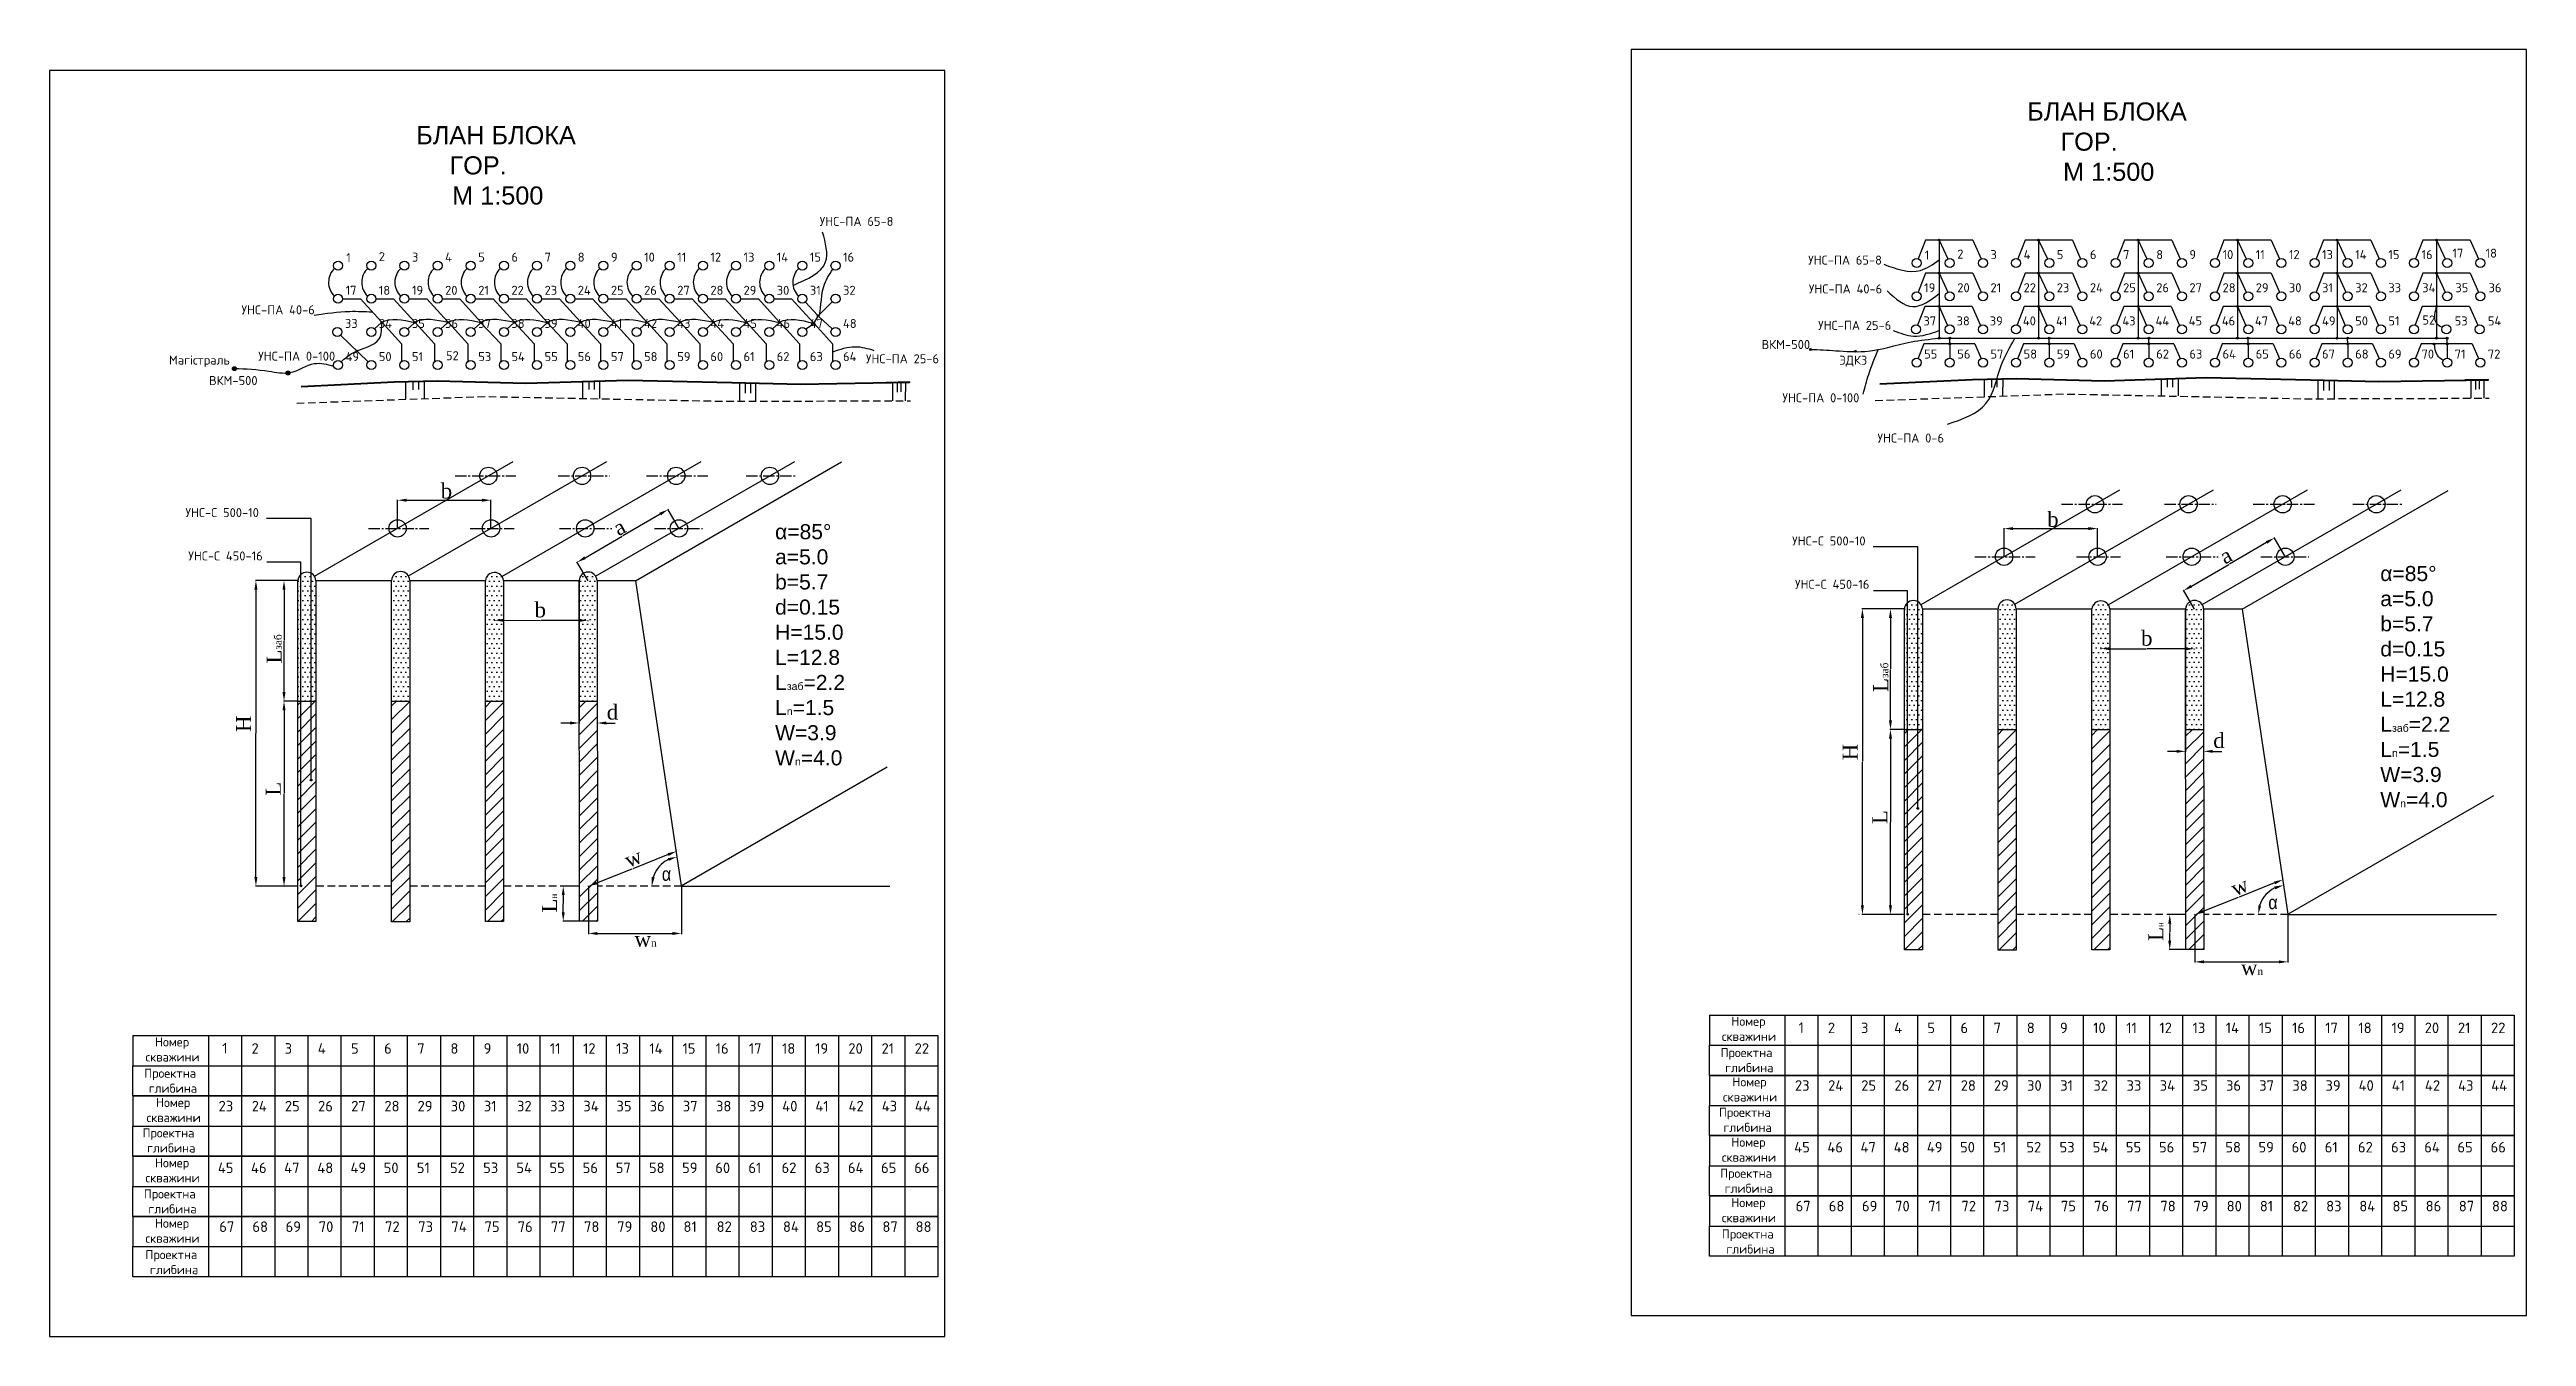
# Model space of a CAD drawing. Header units: metres. Extents: x -151 to 671, y 3490 to 3917.
import ezdxf

# ---------------------------------------------------------------- set-up
doc = ezdxf.new("R2010")
doc.units = ezdxf.units.M
doc.header["$LTSCALE"] = 5
doc.linetypes.add('CENTER2', pattern=[1.125, 0.75, -0.125, 0.125, -0.125])
doc.linetypes.add('DASHED', pattern=[0.75, 0.5, -0.25])
doc.styles.get("Standard").update_dxf_attribs({"font": 'simplex.shx'})
doc.styles.add('СПДС', font='isocpeur.ttf')
doc.dimstyles.get("Standard").update_dxf_attribs({"dimtxt": 0.18, "dimasz": 0.18, "dimexe": 0.18, "dimexo": 0.0625, "dimgap": 0.09, "dimtad": 0, "dimtih": 1, "dimtoh": 1, "dimdec": 4, "dimzin": 0, "dimdsep": 46, "dimtxsty": 'Standard', "dimcen": 0.09, "dimadec": 0, "dimazin": 0, "dimtfac": 1, "dimtdec": 4, "dimtofl": 0, "dimtmove": 0, "dimatfit": 3, "dimfxl": 1, "dimtolj": 1, "dimtzin": 0, "dimarcsym": 0})

msp = doc.modelspace()

# ---------------------------------------------------------------- texts
at = {"attachment_point": 1, "style": 'СПДС'}
for s, width, heights, insert, char_height in [('\\pi0.58587;{\\f@Arial Unicode MS|b0|i0|c204|p34;БЛАН БЛОКА\\P\\pi0;     ГОР.          \\P\\pi12.506;М 1:500}', 54.2836024, [0], (504.58327, 3899.79504), 6), ('\\pi0.58587;{\\f@Arial Unicode MS|b0|i0|c204|p34;БЛАН БЛОКА\\P\\pi0;     ГОР.          \\P\\pi12.506;М 1:500}', 54.2836024, [0], (-29.83247, 3891.92118), 6), ('1', 2.6553133, [0], (-52.44845, 3849.80348), 3), ('2', 2.6553133, [0], (-41.66126, 3850.13498), 3), ('3', 2.6553133, [0], (-30.6485, 3849.96747), 3), ('4', 2.6553133, [0], (-19.6485, 3849.96747), 3), ('5', 2.6553133, [0], (-8.6485, 3849.96747), 3), ('6', 2.6553133, [0], (2.3515, 3849.96747), 3), ('7', 2.6553133, [0], (13.3515, 3849.96747), 3), ('8', 2.6553133, [0], (24.3515, 3849.96747), 3), ('9', 2.6553133, [0], (35.3515, 3849.96747), 3), ('10', 2.6553133, [0], (46.3515, 3849.96747), 3), ('11', 2.6553133, [0], (57.3515, 3849.96747), 3), ('12', 2.6553133, [0], (68.3515, 3849.96747), 3), ('13', 2.6553133, [0], (79.3515, 3849.96747), 3), ('14', 2.6553133, [0], (90.3515, 3849.96747), 3), ('15', 2.6553133, [0], (101.3515, 3849.96747), 3), ('16', 2.6553133, [0], (112.3515, 3849.96747), 3), ('1', 2.6553133, [0], (471.19711, 3850.64863), 3), ('2', 2.6553133, [0], (481.9843, 3850.98012), 3), ('3', 2.6553133, [0], (492.99705, 3850.81261), 3), ('4', 2.6553133, [0], (503.99705, 3850.81261), 3), ('5', 2.6553133, [0], (514.99705, 3850.81261), 3), ('6', 2.6553133, [0], (525.99705, 3850.81261), 3), ('7', 2.6553133, [0], (536.99705, 3850.81261), 3), ('8', 2.6553133, [0], (547.99705, 3850.81261), 3), ('9', 2.6553133, [0], (558.99705, 3850.81261), 3), ('10', 2.6553133, [0], (569.99705, 3850.81261), 3), ('11', 2.6553133, [0], (580.99705, 3850.81261), 3), ('12', 2.6553133, [0], (591.99705, 3850.81261), 3), ('13', 2.6553133, [0], (602.99705, 3850.81261), 3), ('14', 2.6553133, [0], (613.99705, 3850.81261), 3), ('15', 2.6553133, [0], (624.99705, 3850.81261), 3), ('16', 2.6553133, [0], (635.99705, 3850.81261), 3), ('17', 2.6553133, [0], (646.25291, 3851.2857), 3), ('18', 2.6553133, [0], (657.25291, 3851.2857), 3), ('17', 2.6553133, [0], (-52.6485, 3838.96747), 3), ('18', 2.6553133, [0], (-41.6485, 3838.96747), 3), ('19', 2.6553133, [0], (-30.6485, 3838.96747), 3), ('20', 2.6553133, [0], (-19.6485, 3838.96747), 3), ('21', 2.6553133, [0], (-8.6485, 3838.96747), 3), ('22', 2.6553133, [0], (2.3515, 3838.96747), 3), ('23', 2.6553133, [0], (13.3515, 3838.96747), 3), ('24', 2.6553133, [0], (24.3515, 3838.96747), 3), ('25', 2.6553133, [0], (35.3515, 3838.96747), 3), ('26', 2.6553133, [0], (46.3515, 3838.96747), 3), ('27', 2.6553133, [0], (57.3515, 3838.96747), 3), ('28', 2.6553133, [0], (68.3515, 3838.96747), 3), ('29', 2.6553133, [0], (79.3515, 3838.96747), 3), ('30', 2.6553133, [0], (90.3515, 3838.96747), 3), ('31', 2.6553133, [0], (101.3515, 3838.96747), 3), ('32', 2.6553133, [0], (112.3515, 3838.96747), 3), ('19', 2.6553133, [0], (470.99705, 3839.81261), 3), ('20', 2.6553133, [0], (481.99705, 3839.81261), 3), ('21', 2.6553133, [0], (492.99705, 3839.81261), 3), ('22', 2.6553133, [0], (503.99705, 3839.81261), 3), ('23', 2.6553133, [0], (514.99705, 3839.81261), 3), ('24', 2.6553133, [0], (525.99705, 3839.81261), 3), ('25', 2.6553133, [0], (536.99705, 3839.81261), 3), ('26', 2.6553133, [0], (547.99705, 3839.81261), 3), ('27', 2.6553133, [0], (558.99705, 3839.81261), 3), ('28', 2.6553133, [0], (569.99705, 3839.81261), 3), ('29', 2.6553133, [0], (580.99705, 3839.81261), 3), ('30', 2.6553133, [0], (591.99705, 3839.81261), 3), ('31', 2.6553133, [0], (602.99705, 3839.81261), 3), ('32', 2.6553133, [0], (613.99705, 3839.81261), 3), ('33', 2.6553133, [0], (624.99705, 3839.81261), 3), ('34', 2.6553133, [0], (636.23495, 3839.81261), 3), ('35', 2.6553133, [0], (647.23495, 3839.81261), 3), ('36', 2.6553133, [0], (658.23495, 3839.81261), 3), ('52', 2.6553133, [0], (636.29866, 3829.12161), 3), ('33', 2.6553133, [0], (-52.8864, 3827.96747), 3), ('34', 2.6553133, [0], (-41.6485, 3827.96747), 3), ('35', 2.6553133, [0], (-30.6485, 3827.96747), 3), ('36', 2.6553133, [0], (-19.6485, 3827.96747), 3), ('37', 2.6553133, [0], (-8.6485, 3827.96747), 3), ('38', 2.6553133, [0], (2.3515, 3827.96747), 3), ('39', 2.6553133, [0], (13.3515, 3827.96747), 3), ('40', 2.6553133, [0], (24.3515, 3827.96747), 3), ('41', 2.6553133, [0], (35.3515, 3827.96747), 3), ('42', 2.6553133, [0], (46.3515, 3827.96747), 3), ('43', 2.6553133, [0], (57.3515, 3827.96747), 3), ('44', 2.6553133, [0], (68.3515, 3827.96747), 3), ('45', 2.6553133, [0], (79.3515, 3827.96747), 3), ('46', 2.6553133, [0], (90.3515, 3827.96747), 3), ('47', 2.6553133, [0], (101.3515, 3827.96747), 3), ('48', 2.6553133, [0], (112.3515, 3827.96747), 3), ('37', 2.6553133, [0], (470.75916, 3828.81261), 3), ('38', 2.6553133, [0], (481.75916, 3828.81261), 3), ('39', 2.6553133, [0], (492.75916, 3828.81261), 3), ('40', 2.6553133, [0], (503.75916, 3828.81261), 3), ('41', 2.6553133, [0], (514.75916, 3828.81261), 3), ('42', 2.6553133, [0], (525.75916, 3828.81261), 3), ('43', 2.6553133, [0], (536.75916, 3828.81261), 3), ('44', 2.6553133, [0], (547.75916, 3828.81261), 3), ('45', 2.6553133, [0], (558.75916, 3828.81261), 3), ('46', 2.6553133, [0], (569.75916, 3828.81261), 3), ('47', 2.6553133, [0], (580.75916, 3828.81261), 3), ('48', 2.6553133, [0], (591.75916, 3828.81261), 3), ('49', 2.6553133, [0], (602.99705, 3828.81261), 3), ('50', 2.6553133, [0], (613.99705, 3828.81261), 3), ('51', 2.6553133, [0], (624.99705, 3828.81261), 3), ('53', 2.6553133, [0], (646.99705, 3828.81261), 3), ('54', 2.6553133, [0], (657.99705, 3828.81261), 3), ('49', 2.6553133, [0], (-52.6485, 3816.96747), 3), ('50', 2.6553133, [0], (-41.6485, 3816.96747), 3), ('51', 2.6553133, [0], (-30.6485, 3816.96747), 3), ('52', 2.6553133, [0], (-19.3469, 3817.27647), 3), ('53', 2.6553133, [0], (-8.6485, 3816.96747), 3), ('54', 2.6553133, [0], (2.3515, 3816.96747), 3), ('55', 2.6553133, [0], (13.3515, 3816.96747), 3), ('56', 2.6553133, [0], (24.3515, 3816.96747), 3), ('57', 2.6553133, [0], (35.3515, 3816.96747), 3), ('58', 2.6553133, [0], (46.3515, 3816.96747), 3), ('59', 2.6553133, [0], (57.3515, 3816.96747), 3), ('60', 2.6553133, [0], (68.3515, 3816.96747), 3), ('61', 2.6553133, [0], (79.3515, 3816.96747), 3), ('62', 2.6553133, [0], (90.3515, 3816.96747), 3), ('63', 2.6553133, [0], (101.3515, 3816.96747), 3), ('64', 2.6553133, [0], (112.3515, 3816.96747), 3), ('55', 2.6553133, [0], (470.99705, 3817.81261), 3), ('56', 2.6553133, [0], (481.99705, 3817.81261), 3), ('57', 2.6553133, [0], (492.99705, 3817.81261), 3), ('58', 2.6553133, [0], (503.99705, 3817.81261), 3), ('59', 2.6553133, [0], (514.99705, 3817.81261), 3), ('60', 2.6553133, [0], (525.99705, 3817.81261), 3), ('61', 2.6553133, [0], (536.99705, 3817.81261), 3), ('62', 2.6553133, [0], (547.99705, 3817.81261), 3), ('63', 2.6553133, [0], (558.99705, 3817.81261), 3), ('64', 2.6553133, [0], (569.99705, 3817.81261), 3), ('65', 2.6553133, [0], (580.99705, 3817.81261), 3), ('66', 2.6553133, [0], (591.99705, 3817.81261), 3), ('67', 2.6553133, [0], (602.99705, 3817.81261), 3), ('68', 2.6553133, [0], (613.99705, 3817.81261), 3), ('69', 2.6553133, [0], (624.99705, 3817.81261), 3), ('70', 2.6553133, [0], (635.99705, 3817.81261), 3), ('71', 2.6553133, [0], (646.99705, 3817.81261), 3), ('72', 2.6553133, [0], (657.99705, 3817.81261), 3), ('{\\f@Batang|b0|i0|c0|p18;b}', 2.088628, [0], (-21.1011, 3773.41387), 5), ('{\\f@Batang|b0|i0|c0|p18;b}', 2.088628, [0], (511.82694, 3764.00518), 5), ('{\\f@Arial Unicode MS|b0|i0|c0|p34;α=85%%D\\P\\f@Arial Unicode MS|b0|i0|c204|p34;а\\f@Arial Unicode MS|b0|i0|c0|p34;=5.0\\Pb=5.7\\Pd=0.15\\PH=15.0\\PL=12.8\\PL\\f@Arial Unicode MS|b0|i0|c204|p34;\\H0.5x;заб\\f@Arial Unicode MS|b0|i0|c0|p34;\\H2x;=2.2\\PL\\H0.5x;n\\H2x;=1.5\\PW=3.9\\PW\\H0.5x;n\\H2x;=4.0}', 2.088628, [0], (89.81526, 3759.88633), 5), ('{\\f@Arial Unicode MS|b0|i0|c0|p34;α=85%%D\\P\\f@Arial Unicode MS|b0|i0|c204|p34;а\\f@Arial Unicode MS|b0|i0|c0|p34;=5.0\\Pb=5.7\\Pd=0.15\\PH=15.0\\PL=12.8\\PL\\f@Arial Unicode MS|b0|i0|c204|p34;\\H0.5x;заб\\f@Arial Unicode MS|b0|i0|c0|p34;\\H2x;=2.2\\PL\\H0.5x;n\\H2x;=1.5\\PW=3.9\\PW\\H0.5x;n\\H2x;=4.0}', 2.088628, [0], (622.3168, 3746.01104), 5), ('{\\f@Batang|b0|i0|c0|p18;b}', 2.088628, [0], (10.03769, 3733.98285), 5), ('{\\f@Batang|b0|i0|c0|p18;b}', 2.088628, [0], (542.96573, 3724.57415), 5), ('{\\f@Batang|b0|i0|c0|p18;d}', 2.088628, [0], (33.97524, 3700.05778), 5), ('{\\f@Batang|b0|i0|c0|p18;d}', 2.088628, [0], (566.90328, 3690.64909), 5), ('{\\f@Batang|b0|i0|c0|p18;w\\H0.5x;n}', 2.088628, [0], (43.19249, 3624.71113), 5), ('{\\f@Batang|b0|i0|c0|p18;w\\H0.5x;n}', 2.088628, [0], (576.12053, 3615.30244), 5), ('\\pi6.83;Номер \\P\\pi3.68;скважини', 24.1599027, [0], (400.21956, 3596.46143), 3), ('\\pi4.5182;1', 10.0864123, [0], (424.82167, 3594.60213), 3.5), ('2', 10.0864123, [0], (439.05297, 3594.53347), 3.5), ('3', 10.0864123, [0], (450.05297, 3594.53347), 3.5), ('4', 10.0864123, [0], (461.05297, 3594.53347), 3.5), ('5', 10.0864123, [0], (472.05297, 3594.53347), 3.5), ('6', 10.0864123, [0], (483.05297, 3594.53347), 3.5), ('7', 10.0864123, [0], (494.05297, 3594.53347), 3.5), ('8', 10.0864123, [0], (505.05297, 3594.53347), 3.5), ('9', 10.0864123, [0], (516.05297, 3594.53347), 3.5), ('10', 10.0864123, [0], (527.05297, 3594.53347), 3.5), ('11', 10.0864123, [0], (538.05297, 3594.53347), 3.5), ('12', 10.0864123, [0], (549.05297, 3594.53347), 3.5), ('13', 10.0864123, [0], (560.05297, 3594.53347), 3.5), ('14', 10.0864123, [0], (571.05297, 3594.53347), 3.5), ('15', 10.0864123, [0], (582.05297, 3594.53347), 3.5), ('16', 10.0864123, [0], (593.05297, 3594.53347), 3.5), ('17', 10.0864123, [0], (604.05297, 3594.53347), 3.5), ('18', 10.0864123, [0], (615.05297, 3594.53347), 3.5), ('19', 10.0864123, [0], (626.05297, 3594.53347), 3.5), ('20', 10.0864123, [0], (637.05297, 3594.53347), 3.5), ('21', 10.0864123, [0], (648.05297, 3594.53347), 3.5), ('22', 10.0864123, [0], (659.05297, 3594.53347), 3.5), ('\\pi6.83;Номер \\P\\pi3.68;скважини', 24.1599027, [0], (-122.71572, 3589.62999), 3), ('\\pi4.5182;1', 10.0864123, [0], (-98.1136, 3587.77068), 3.5), ('2', 10.0864123, [0], (-83.8823, 3587.70202), 3.5), ('3', 10.0864123, [0], (-72.8823, 3587.70202), 3.5), ('4', 10.0864123, [0], (-61.8823, 3587.70202), 3.5), ('5', 10.0864123, [0], (-50.8823, 3587.70202), 3.5), ('6', 10.0864123, [0], (-39.8823, 3587.70202), 3.5), ('7', 10.0864123, [0], (-28.8823, 3587.70202), 3.5), ('8', 10.0864123, [0], (-17.8823, 3587.70202), 3.5), ('9', 10.0864123, [0], (-6.8823, 3587.70202), 3.5), ('10', 10.0864123, [0], (4.1177, 3587.70202), 3.5), ('11', 10.0864123, [0], (15.1177, 3587.70202), 3.5), ('12', 10.0864123, [0], (26.1177, 3587.70202), 3.5), ('13', 10.0864123, [0], (37.1177, 3587.70202), 3.5), ('14', 10.0864123, [0], (48.1177, 3587.70202), 3.5), ('15', 10.0864123, [0], (59.1177, 3587.70202), 3.5), ('16', 10.0864123, [0], (70.1177, 3587.70202), 3.5), ('17', 10.0864123, [0], (81.1177, 3587.70202), 3.5), ('18', 10.0864123, [0], (92.1177, 3587.70202), 3.5), ('19', 10.0864123, [0], (103.1177, 3587.70202), 3.5), ('20', 10.0864123, [0], (114.1177, 3587.70202), 3.5), ('21', 10.0864123, [0], (125.1177, 3587.70202), 3.5), ('22', 10.0864123, [0], (136.1177, 3587.70202), 3.5), ('\\pi3.38;Проектна\\P\\pi4.88;глибина', 24.1599027, [0], (400.08088, 3586.07347), 3), ('\\pi3.38;Проектна\\P\\pi4.88;глибина', 24.1599027, [0], (-122.85439, 3579.24202), 3), ('\\pi6.83;Номер \\P\\pi3.68;скважини', 24.1599027, [0], (400.5697, 3576.35259), 3), ('{\\H1.75x;23}^I^I', 10.0864123, [0], (428.13276, 3575.41257), 2), ('24', 10.0864123, [0], (439.13276, 3575.41257), 3.5), ('25', 10.0864123, [0], (450.13276, 3575.41257), 3.5), ('26', 10.0864123, [0], (461.13276, 3575.41257), 3.5), ('27', 10.0864123, [0], (472.13276, 3575.41257), 3.5), ('28', 10.0864123, [0], (483.13276, 3575.41257), 3.5), ('29', 10.0864123, [0], (494.13276, 3575.41257), 3.5), ('30', 10.0864123, [0], (505.13276, 3575.41257), 3.5), ('31', 10.0864123, [0], (516.13276, 3575.41257), 3.5), ('32', 10.0864123, [0], (527.13276, 3575.41257), 3.5), ('33', 10.0864123, [0], (538.13276, 3575.41257), 3.5), ('34', 10.0864123, [0], (549.13276, 3575.41257), 3.5), ('35', 10.0864123, [0], (560.13276, 3575.41257), 3.5), ('36', 10.0864123, [0], (571.13276, 3575.41257), 3.5), ('37', 10.0864123, [0], (582.13276, 3575.41257), 3.5), ('38', 10.0864123, [0], (593.13276, 3575.41257), 3.5), ('39', 10.0864123, [0], (604.13276, 3575.41257), 3.5), ('40', 10.0864123, [0], (615.13276, 3575.41257), 3.5), ('41', 10.0864123, [0], (626.13276, 3575.41257), 3.5), ('42', 10.0864123, [0], (637.13276, 3575.41257), 3.5), ('43', 10.0864123, [0], (648.13276, 3575.41257), 3.5), ('44', 10.0864123, [0], (659.13276, 3575.41257), 3.5), ('\\pi6.83;Номер \\P\\pi3.68;скважини', 24.1599027, [0], (-122.36558, 3569.52114), 3), ('{\\H1.75x;23}^I^I', 10.0864123, [0], (-94.80251, 3568.58112), 2), ('24', 10.0864123, [0], (-83.80251, 3568.58112), 3.5), ('25', 10.0864123, [0], (-72.80251, 3568.58112), 3.5), ('26', 10.0864123, [0], (-61.80251, 3568.58112), 3.5), ('27', 10.0864123, [0], (-50.80251, 3568.58112), 3.5), ('28', 10.0864123, [0], (-39.80251, 3568.58112), 3.5), ('29', 10.0864123, [0], (-28.80251, 3568.58112), 3.5), ('30', 10.0864123, [0], (-17.80251, 3568.58112), 3.5), ('31', 10.0864123, [0], (-6.80251, 3568.58112), 3.5), ('32', 10.0864123, [0], (4.19749, 3568.58112), 3.5), ('33', 10.0864123, [0], (15.19749, 3568.58112), 3.5), ('34', 10.0864123, [0], (26.19749, 3568.58112), 3.5), ('35', 10.0864123, [0], (37.19749, 3568.58112), 3.5), ('36', 10.0864123, [0], (48.19749, 3568.58112), 3.5), ('37', 10.0864123, [0], (59.19749, 3568.58112), 3.5), ('38', 10.0864123, [0], (70.19749, 3568.58112), 3.5), ('39', 10.0864123, [0], (81.19749, 3568.58112), 3.5), ('40', 10.0864123, [0], (92.19749, 3568.58112), 3.5), ('41', 10.0864123, [0], (103.19749, 3568.58112), 3.5), ('42', 10.0864123, [0], (114.19749, 3568.58112), 3.5), ('43', 10.0864123, [0], (125.19749, 3568.58112), 3.5), ('44', 10.0864123, [0], (136.19749, 3568.58112), 3.5), ('\\pi3.38;Проектна\\P\\pi4.88;глибина', 24.1599027, [0], (399.52618, 3566.26708), 3), ('\\pi3.38;Проектна\\P\\pi4.88;глибина', 24.1599027, [0], (-123.40909, 3559.43563), 3), ('\\pi6.83;Номер \\P\\pi3.68;скважини', 24.1599027, [0], (400.22058, 3556.35315), 3), ('45', 10.0864123, [0], (427.90108, 3554.94977), 3.5), ('46', 10.0864123, [0], (438.90108, 3554.94977), 3.5), ('47', 10.0864123, [0], (449.90108, 3554.94977), 3.5), ('48', 10.0864123, [0], (460.90108, 3554.94977), 3.5), ('49', 10.0864123, [0], (471.90108, 3554.94977), 3.5), ('50', 10.0864123, [0], (482.90108, 3554.94977), 3.5), ('51', 10.0864123, [0], (493.90108, 3554.94977), 3.5), ('52', 10.0864123, [0], (504.90108, 3554.94977), 3.5), ('53', 10.0864123, [0], (515.90108, 3554.94977), 3.5), ('54', 10.0864123, [0], (526.90108, 3554.94977), 3.5), ('55', 10.0864123, [0], (537.90108, 3554.94977), 3.5), ('56', 10.0864123, [0], (548.90108, 3554.94977), 3.5), ('57', 10.0864123, [0], (559.90108, 3554.94977), 3.5), ('58', 10.0864123, [0], (570.90108, 3554.94977), 3.5), ('59', 10.0864123, [0], (581.90108, 3554.94977), 3.5), ('60', 10.0864123, [0], (592.90108, 3554.94977), 3.5), ('61', 10.0864123, [0], (603.90108, 3554.94977), 3.5), ('62', 10.0864123, [0], (614.90108, 3554.94977), 3.5), ('63', 10.0864123, [0], (625.90108, 3554.94977), 3.5), ('64', 10.0864123, [0], (636.90108, 3554.94977), 3.5), ('65', 10.0864123, [0], (647.90108, 3554.94977), 3.5), ('66', 10.0864123, [0], (658.90108, 3554.94977), 3.5), ('\\pi6.83;Номер \\P\\pi3.68;скважини', 24.1599027, [0], (-122.71469, 3549.5217), 3), ('45', 10.0864123, [0], (-95.03419, 3548.11833), 3.5), ('46', 10.0864123, [0], (-84.03419, 3548.11833), 3.5), ('47', 10.0864123, [0], (-73.03419, 3548.11833), 3.5), ('48', 10.0864123, [0], (-62.03419, 3548.11833), 3.5), ('49', 10.0864123, [0], (-51.03419, 3548.11833), 3.5), ('50', 10.0864123, [0], (-40.03419, 3548.11833), 3.5), ('51', 10.0864123, [0], (-29.03419, 3548.11833), 3.5), ('52', 10.0864123, [0], (-18.03419, 3548.11833), 3.5), ('53', 10.0864123, [0], (-7.03419, 3548.11833), 3.5), ('54', 10.0864123, [0], (3.96581, 3548.11833), 3.5), ('55', 10.0864123, [0], (14.96581, 3548.11833), 3.5), ('56', 10.0864123, [0], (25.96581, 3548.11833), 3.5), ('57', 10.0864123, [0], (36.96581, 3548.11833), 3.5), ('58', 10.0864123, [0], (47.96581, 3548.11833), 3.5), ('59', 10.0864123, [0], (58.96581, 3548.11833), 3.5), ('60', 10.0864123, [0], (69.96581, 3548.11833), 3.5), ('61', 10.0864123, [0], (80.96581, 3548.11833), 3.5), ('62', 10.0864123, [0], (91.96581, 3548.11833), 3.5), ('63', 10.0864123, [0], (102.96581, 3548.11833), 3.5), ('64', 10.0864123, [0], (113.96581, 3548.11833), 3.5), ('65', 10.0864123, [0], (124.96581, 3548.11833), 3.5), ('66', 10.0864123, [0], (135.96581, 3548.11833), 3.5), ('\\pi3.38;Проектна\\P\\pi4.88;глибина', 24.1599027, [0], (399.94221, 3546.04517), 3), ('\\pi3.38;Проектна\\P\\pi4.88;глибина', 24.1599027, [0], (-122.99307, 3539.21372), 3), ('\\pi6.83;Номер \\P\\pi3.68;скважини', 24.1599027, [0], (400.21351, 3536.31077), 3), ('67', 10.0864123, [0], (428.36444, 3535.41257), 3.5), ('68', 10.0864123, [0], (439.36444, 3535.41257), 3.5), ('69', 10.0864123, [0], (450.36444, 3535.41257), 3.5), ('70', 10.0864123, [0], (461.36444, 3535.41257), 3.5), ('71', 10.0864123, [0], (472.36444, 3535.41257), 3.5), ('72', 10.0864123, [0], (483.36444, 3535.41257), 3.5), ('73', 10.0864123, [0], (494.36444, 3535.41257), 3.5), ('74', 10.0864123, [0], (505.36444, 3535.41257), 3.5), ('75', 10.0864123, [0], (516.36444, 3535.41257), 3.5), ('76', 10.0864123, [0], (527.36444, 3535.41257), 3.5), ('77', 10.0864123, [0], (538.36444, 3535.41257), 3.5), ('78', 10.0864123, [0], (549.36444, 3535.41257), 3.5), ('79', 10.0864123, [0], (560.36444, 3535.41257), 3.5), ('80', 10.0864123, [3.92087], (571.36444, 3535.41257), 3.5), ('81', 10.0864123, [0], (582.36444, 3535.41257), 3.5), ('82', 10.0864123, [0], (593.36444, 3535.41257), 3.5), ('83', 10.0864123, [0], (604.36444, 3535.41257), 3.5), ('84', 10.0864123, [0], (615.36444, 3535.41257), 3.5), ('85', 10.0864123, [0], (626.36444, 3535.41257), 3.5), ('86', 10.0864123, [0], (637.36444, 3535.41257), 3.5), ('87', 10.0864123, [0], (648.36444, 3535.41257), 3.5), ('88', 10.0864123, [0], (659.36444, 3535.41257), 3.5), ('\\pi6.83;Номер \\P\\pi3.68;скважини', 24.1599027, [0], (-122.72177, 3529.47932), 3), ('67', 10.0864123, [0], (-94.57084, 3528.58112), 3.5), ('68', 10.0864123, [0], (-83.57084, 3528.58112), 3.5), ('69', 10.0864123, [0], (-72.57084, 3528.58112), 3.5), ('70', 10.0864123, [0], (-61.57084, 3528.58112), 3.5), ('71', 10.0864123, [0], (-50.57084, 3528.58112), 3.5), ('72', 10.0864123, [0], (-39.57084, 3528.58112), 3.5), ('73', 10.0864123, [0], (-28.57084, 3528.58112), 3.5), ('74', 10.0864123, [0], (-17.57084, 3528.58112), 3.5), ('75', 10.0864123, [0], (-6.57084, 3528.58112), 3.5), ('76', 10.0864123, [0], (4.42916, 3528.58112), 3.5), ('77', 10.0864123, [0], (15.42916, 3528.58112), 3.5), ('78', 10.0864123, [0], (26.42916, 3528.58112), 3.5), ('79', 10.0864123, [0], (37.42916, 3528.58112), 3.5), ('80', 10.0864123, [3.92087], (48.42916, 3528.58112), 3.5), ('81', 10.0864123, [0], (59.42916, 3528.58112), 3.5), ('82', 10.0864123, [0], (70.42916, 3528.58112), 3.5), ('83', 10.0864123, [0], (81.42916, 3528.58112), 3.5), ('84', 10.0864123, [0], (92.42916, 3528.58112), 3.5), ('85', 10.0864123, [0], (103.42916, 3528.58112), 3.5), ('86', 10.0864123, [0], (114.42916, 3528.58112), 3.5), ('87', 10.0864123, [0], (125.42916, 3528.58112), 3.5), ('88', 10.0864123, [0], (136.42916, 3528.58112), 3.5), ('\\pi3.38;Проектна\\P\\pi4.88;глибина', 24.1599027, [0], (400.49008, 3525.90344), 3), ('\\pi3.38;Проектна\\P\\pi4.88;глибина', 24.1599027, [0], (-122.4452, 3519.07199), 3)]:
    msp.add_mtext_dynamic_manual_height_columns(s, width=width, gutter_width=10, heights=heights, dxfattribs=dict(at, insert=insert, char_height=char_height))
at = {"char_height": 3, "attachment_point": 1, "style": 'СПДС'}
for s, insert in [('УНС-ПА 65-8', (104.61504, 3861.82794)), ('УНС-ПА 65-8', (432.52536, 3848.97614)), ('УНС-ПА 40-6', (432.75585, 3839.42108)), ('УНС-ПА 40-6', (-87.20084, 3832.4899)), ('ВКМ-500', (417.06646, 3820.98657)), ('УНС-ПА 25-6', (435.83235, 3827.33926)), ('Магістраль', (-111.28011, 3815.8232)), ('УНС-ПА 0-100', (-81.63759, 3817.11731)), ('УНС-ПА 25-6', (119.95298, 3816.24666)), ('ЭДКЗ', (442.84203, 3815.77805)), ('ВКМ-500', (-97.9746, 3809.02271)), ('УНС-ПА 0-100', (423.99152, 3803.3044)), ('УНС-ПА 0-6', (455.52687, 3789.95595)), ('УНС-С 500-10', (-105.77954, 3765.21994)), ('УНС-С 500-10', (427.211, 3755.81124)), ('УНС-С 450-16', (-104.83539, 3750.83914)), ('УНС-С 450-16', (428.15515, 3741.43045))]:
    msp.add_mtext(s, dxfattribs=dict(at, insert=insert))
at = {"attachment_point": 1, "style": 'СПДС'}
for s, insert, char_height, rotation in [('{\\f@Batang|b0|i0|c0|p18;а}', (35.49517, 3760.2789), 5, 27.86659), ('{\\f@Batang|b0|i0|c0|p18;а}', (568.42321, 3750.87021), 5, 27.86659), ('{\\f@Batang|b0|i0|c0|p18;L\\f@Batang|b0|i0|c204|p18;\\H0.5x;заб}', (-78.84163, 3713.65184), 5, 90), ('{\\f@Batang|b0|i0|c0|p18;L\\f@Batang|b0|i0|c204|p18;\\H0.5x;заб}', (454.08641, 3704.24314), 5, 90), ('{\\f@Batang|b0|i0|c0|p18;H}', (-88.99245, 3690.96538), 5, 90), ('{\\f@Batang|b0|i0|c0|p18;H}', (443.93559, 3681.55668), 5, 90), ('{\\f@Batang|b0|i0|c0|p18;L}', (-79.14852, 3669.80719), 5, 90), ('{\\f@Batang|b0|i0|c0|p18;L}', (453.77952, 3660.39849), 5, 90), ('{\\f@Batang|b0|i0|c0|p18;w}', (39.26039, 3650.39854), 5, 22.36066452), ('{\\fArial Narrow|b0|i0|c0|p34;\\H0.75x;α}', (52.24277, 3646.07298), 6, 0.14733866), ('{\\f@Batang|b0|i0|c0|p18;w}', (572.18843, 3640.98984), 5, 22.36066452), ('{\\f@Batang|b0|i0|c0|p18;L\\f@Batang|b0|i0|c204|p18;\\H0.4x;н}', (12.46259, 3631.04697), 5, 90), ('{\\fArial Narrow|b0|i0|c0|p34;\\H0.75x;α}', (585.17081, 3636.66428), 6, 0.14733866), ('{\\f@Batang|b0|i0|c0|p18;L\\f@Batang|b0|i0|c204|p18;\\H0.4x;н}', (545.39063, 3621.63827), 5, 90)]:
    msp.add_mtext_dynamic_manual_height_columns(s, width=2.088628, gutter_width=10, heights=[0], dxfattribs=dict(at, insert=insert, char_height=char_height, rotation=rotation))

# ---------------------------------------------------------------- blocks, each defined once
blk = doc.blocks.new('*D121')
at = {"color": 0, "lineweight": -2, "transparency": 16777216}
for p, q in [((-35.43, 3758.56), (-35.43, 3768.01)), ((-32.43, 3767.83), (-7.45, 3767.83)), ((-4.45, 3758.56), (-4.45, 3768.01))]:
    blk.add_line(p, q, dxfattribs=at)
at = {"color": 0, "transparency": 16777216}
for points in [[(-32.43, 3768.33), (-32.43, 3767.33), (-35.43, 3767.83)], [(-7.45, 3768.33), (-7.45, 3767.33), (-4.45, 3767.83)]]:
    blk.add_solid(points, dxfattribs=at)
at = {"layer": 'Defpoints', "color": 0, "transparency": 16777216}
for p in [(-4.45, 3767.83), (-35.43, 3758.5), (-4.45, 3758.5)]:
    blk.add_point(p, dxfattribs=at)
at = {"color": 0, "transparency": 16777216, "insert": (-19.94, 3767.93), "char_height": 0.0001, "attachment_point": 5}
blk.add_mtext('\\A1;b', dxfattribs=at)
blk = doc.blocks.new('*D124')
at = {"color": 0, "lineweight": -2, "transparency": 16777216}
for p, q in [((24.79, 3741.15), (24.79, 3693.74)), ((30.79, 3741.15), (30.79, 3693.74)), ((21.79, 3693.92), (18.79, 3693.92)), ((33.79, 3693.92), (36.79, 3693.92))]:
    blk.add_line(p, q, dxfattribs=at)
at = {"color": 0, "transparency": 16777216}
for points in [[(21.79, 3694.42), (21.79, 3693.42), (24.79, 3693.92)], [(33.79, 3694.42), (33.79, 3693.42), (30.79, 3693.92)]]:
    blk.add_solid(points, dxfattribs=at)
at = {"layer": 'Defpoints', "color": 0, "transparency": 16777216}
for p in [(24.79, 3741.21), (30.79, 3741.21), (24.79, 3693.92)]:
    blk.add_point(p, dxfattribs=at)
at = {"color": 0, "transparency": 16777216, "insert": (27.79, 3694.02), "char_height": 0.0001, "attachment_point": 5}
blk.add_mtext('\\A1;d', dxfattribs=at)
blk = doc.blocks.new('*D125')
at = {"color": 0, "lineweight": -2, "transparency": 16777216}
for p, q in [((-3.3, 3727.96), (-3.3, 3727.82)), ((-0.3, 3727.99), (11.86, 3727.97)), ((24.68, 3727.94), (12.06, 3727.97)), ((27.68, 3727.9), (27.68, 3727.76))]:
    blk.add_line(p, q, dxfattribs=at)
at = {"color": 0, "transparency": 16777216}
for points in [[(-0.3, 3728.49), (-0.3, 3727.49), (-3.3, 3728)], [(24.68, 3728.44), (24.68, 3727.44), (27.68, 3727.94)]]:
    blk.add_solid(points, dxfattribs=at)
at = {"layer": 'Defpoints', "color": 0, "transparency": 16777216}
for p in [(-3.3, 3728.02), (27.68, 3727.96), (27.68, 3727.94)]:
    blk.add_point(p, dxfattribs=at)
at = {"color": 0, "transparency": 16777216, "insert": (11.96, 3727.97), "char_height": 0.0001, "attachment_point": 5}
blk.add_mtext('\\A1;b', dxfattribs=at)
blk = doc.blocks.new('*D126')
at = {"color": 0, "lineweight": -2, "transparency": 16777216}
for p, q in [((57.88, 3758.55), (54.2, 3764.9)), ((26.76, 3748.76), (39.13, 3755.94)), ((51.69, 3763.24), (39.32, 3756.05)), ((27.76, 3741.06), (24.07, 3747.41))]:
    blk.add_line(p, q, dxfattribs=at)
at = {"color": 0, "transparency": 16777216}
for points in [[(51.44, 3763.67), (51.94, 3762.8), (54.29, 3764.74)], [(26.51, 3749.19), (27.01, 3748.32), (24.16, 3747.25)]]:
    blk.add_solid(points, dxfattribs=at)
at = {"layer": 'Defpoints', "color": 0, "transparency": 16777216}
for p in [(54.29, 3764.74), (57.91, 3758.5), (27.79, 3741)]:
    blk.add_point(p, dxfattribs=at)
at = {"color": 0, "transparency": 16777216, "insert": (39.23, 3756), "char_height": 0.001, "attachment_point": 5}
blk.add_mtext('\\A1;34.8345', dxfattribs=at)
blk = doc.blocks.new('*D127')
at = {"color": 0, "lineweight": -2, "transparency": 16777216}
for start, end in [(116.12764, 122.8735), (122.90066, 162.40644)]:
    blk.add_arc((58.72, 3639.82), 9.81, start, end, dxfattribs=at)
at = {"color": 0, "transparency": 16777216}
for points in [[(54.25, 3649.1), (54.55, 3648.15), (57.27, 3649.52)], [(49.87, 3642.71), (48.88, 3642.86), (48.91, 3639.82)]]:
    blk.add_solid(points, dxfattribs=at)
at = {"layer": 'Defpoints', "color": 0, "transparency": 16777216}
for p in [(43.53, 3741.06), (50, 3644.3), (30.79, 3639.82), (58.71, 3639.89), (58.83, 3639.82)]:
    blk.add_point(p, dxfattribs=at)
at = {"color": 0, "transparency": 16777216, "insert": (53.4, 3648.06), "char_height": 0.001, "attachment_point": 5}
blk.add_mtext('\\A1;81°', dxfattribs=at)
blk = doc.blocks.new('*D128')
at = {"color": 0, "lineweight": -2, "transparency": 16777216}
for p, q in [((27.88, 3639.7), (27.88, 3623.92)), ((58.74, 3639.76), (58.74, 3623.92)), ((30.88, 3624.1), (55.74, 3624.1))]:
    blk.add_line(p, q, dxfattribs=at)
at = {"color": 0, "transparency": 16777216}
for points in [[(30.88, 3624.6), (30.88, 3623.6), (27.88, 3624.1)], [(55.74, 3624.6), (55.74, 3623.6), (58.74, 3624.1)]]:
    blk.add_solid(points, dxfattribs=at)
at = {"layer": 'Defpoints', "color": 0, "transparency": 16777216}
for p in [(27.88, 3639.76), (58.74, 3639.82), (58.74, 3624.1)]:
    blk.add_point(p, dxfattribs=at)
at = {"color": 0, "transparency": 16777216, "insert": (43.31, 3624.2), "char_height": 0.0001, "attachment_point": 5}
blk.add_mtext('\\A1;30.8616', dxfattribs=at)
blk = doc.blocks.new('*D129')
at = {"color": 0, "lineweight": -2, "transparency": 16777216}
for p, q in [((54.31, 3650.26), (42.58, 3645.6)), ((57.1, 3651.37), (57.03, 3651.53)), ((30.64, 3640.87), (42.38, 3645.52)), ((27.86, 3639.76), (27.79, 3639.93))]:
    blk.add_line(p, q, dxfattribs=at)
at = {"color": 0, "transparency": 16777216}
for points in [[(54.13, 3650.72), (54.49, 3649.79), (57.1, 3651.37)], [(30.46, 3641.33), (30.83, 3640.4), (27.86, 3639.76)]]:
    blk.add_solid(points, dxfattribs=at)
at = {"layer": 'Defpoints', "color": 0, "transparency": 16777216}
for p in [(57.1, 3651.37), (57.12, 3651.31), (27.88, 3639.7)]:
    blk.add_point(p, dxfattribs=at)
at = {"color": 0, "transparency": 16777216, "insert": (42.48, 3645.56), "char_height": 0.0001, "attachment_point": 5}
blk.add_mtext('\\A1;31.4616', dxfattribs=at)
blk = doc.blocks.new('*D130')
at = {"color": 0, "lineweight": -2, "transparency": 16777216}
for p, q in [((-68.56, 3741.16), (-73.27, 3741.16)), ((-73.09, 3738.16), (-73.09, 3721.27)), ((-73.09, 3704.17), (-73.09, 3721.07)), ((-68.48, 3701.17), (-73.27, 3701.17))]:
    blk.add_line(p, q, dxfattribs=at)
at = {"color": 0, "transparency": 16777216}
for points in [[(-73.59, 3738.16), (-72.59, 3738.16), (-73.09, 3741.16)], [(-73.59, 3704.17), (-72.59, 3704.17), (-73.09, 3701.17)]]:
    blk.add_solid(points, dxfattribs=at)
at = {"layer": 'Defpoints', "color": 0, "transparency": 16777216}
for p in [(-68.49, 3741.16), (-73.09, 3701.17), (-68.42, 3701.17)]:
    blk.add_point(p, dxfattribs=at)
at = {"color": 0, "transparency": 16777216, "insert": (-73.09, 3721.17), "char_height": 0.0001, "attachment_point": 5}
blk.add_mtext('\\A1;39.9941', dxfattribs=at)
blk = doc.blocks.new('*D131')
at = {"color": 0, "lineweight": -2, "transparency": 16777216}
for p, q in [((-68.56, 3701.17), (-73.27, 3701.17)), ((-73.09, 3698.17), (-73.09, 3670.6)), ((-73.09, 3642.82), (-73.09, 3670.4)), ((-68.56, 3639.82), (-73.27, 3639.82))]:
    blk.add_line(p, q, dxfattribs=at)
at = {"color": 0, "transparency": 16777216}
for points in [[(-73.59, 3698.17), (-72.59, 3698.17), (-73.09, 3701.17)], [(-73.59, 3642.82), (-72.59, 3642.82), (-73.09, 3639.82)]]:
    blk.add_solid(points, dxfattribs=at)
at = {"layer": 'Defpoints', "color": 0, "transparency": 16777216}
for p in [(-68.49, 3701.17), (-73.09, 3639.82), (-68.49, 3639.82)]:
    blk.add_point(p, dxfattribs=at)
at = {"color": 0, "transparency": 16777216, "insert": (-73.09, 3670.5), "char_height": 0.0001, "attachment_point": 5}
blk.add_mtext('\\A1;61.3489', dxfattribs=at)
blk = doc.blocks.new('*D132')
at = {"color": 0, "lineweight": -2, "transparency": 16777216}
for p, q in [((-68.56, 3741.16), (-82.59, 3741.16)), ((-82.41, 3738.16), (-82.41, 3690.59)), ((-82.41, 3642.82), (-82.41, 3690.39)), ((-68.62, 3639.82), (-82.59, 3639.82))]:
    blk.add_line(p, q, dxfattribs=at)
at = {"color": 0, "transparency": 16777216}
for points in [[(-82.91, 3738.16), (-81.91, 3738.16), (-82.41, 3741.16)], [(-82.91, 3642.82), (-81.91, 3642.82), (-82.41, 3639.82)]]:
    blk.add_solid(points, dxfattribs=at)
at = {"layer": 'Defpoints', "color": 0, "transparency": 16777216}
for p in [(-68.49, 3741.16), (-82.41, 3639.82), (-68.56, 3639.82)]:
    blk.add_point(p, dxfattribs=at)
at = {"color": 0, "transparency": 16777216, "insert": (-82.41, 3690.49), "char_height": 0.0001, "attachment_point": 5}
blk.add_mtext('\\A1;101.3430', dxfattribs=at)
blk = doc.blocks.new('*D133')
at = {"color": 0, "lineweight": -2, "transparency": 16777216}
for p, q in [((24.73, 3639.82), (19.36, 3639.82)), ((19.54, 3636.82), (19.54, 3634.09)), ((19.54, 3631.16), (19.54, 3633.89)), ((24.82, 3628.16), (19.36, 3628.16))]:
    blk.add_line(p, q, dxfattribs=at)
at = {"color": 0, "transparency": 16777216}
for points in [[(19.04, 3636.82), (20.04, 3636.82), (19.54, 3639.82)], [(19.04, 3631.16), (20.04, 3631.16), (19.54, 3628.16)]]:
    blk.add_solid(points, dxfattribs=at)
at = {"layer": 'Defpoints', "color": 0, "transparency": 16777216}
for p in [(24.79, 3639.82), (19.54, 3628.16), (24.88, 3628.16)]:
    blk.add_point(p, dxfattribs=at)
at = {"color": 0, "transparency": 16777216, "insert": (19.54, 3633.99), "char_height": 0.0001, "attachment_point": 5}
blk.add_mtext('\\A1;11.6562', dxfattribs=at)
blk = doc.blocks.new('*D136')
at = {"color": 0, "lineweight": -2, "transparency": 16777216}
for p, q in [((497.5, 3749.15), (497.5, 3758.6)), ((500.5, 3758.42), (525.47, 3758.42)), ((528.47, 3749.15), (528.47, 3758.6))]:
    blk.add_line(p, q, dxfattribs=at)
at = {"color": 0, "transparency": 16777216}
for points in [[(500.5, 3758.92), (500.5, 3757.92), (497.5, 3758.42)], [(525.47, 3758.92), (525.47, 3757.92), (528.47, 3758.42)]]:
    blk.add_solid(points, dxfattribs=at)
at = {"layer": 'Defpoints', "color": 0, "transparency": 16777216}
for p in [(528.47, 3758.42), (497.5, 3749.09), (528.47, 3749.09)]:
    blk.add_point(p, dxfattribs=at)
at = {"color": 0, "transparency": 16777216, "insert": (512.99, 3758.52), "char_height": 0.0001, "attachment_point": 5}
blk.add_mtext('\\A1;b', dxfattribs=at)
blk = doc.blocks.new('*D137')
at = {"color": 0, "lineweight": -2, "transparency": 16777216}
for p, q in [((557.72, 3731.74), (557.72, 3684.34)), ((563.72, 3731.74), (563.72, 3684.34)), ((554.72, 3684.52), (551.72, 3684.52)), ((566.72, 3684.52), (569.72, 3684.52))]:
    blk.add_line(p, q, dxfattribs=at)
at = {"color": 0, "transparency": 16777216}
for points in [[(554.72, 3685.02), (554.72, 3684.02), (557.72, 3684.52)], [(566.72, 3685.02), (566.72, 3684.02), (563.72, 3684.52)]]:
    blk.add_solid(points, dxfattribs=at)
at = {"layer": 'Defpoints', "color": 0, "transparency": 16777216}
for p in [(557.72, 3731.8), (563.72, 3731.8), (557.72, 3684.52)]:
    blk.add_point(p, dxfattribs=at)
at = {"color": 0, "transparency": 16777216, "insert": (560.72, 3684.62), "char_height": 0.0001, "attachment_point": 5}
blk.add_mtext('\\A1;d', dxfattribs=at)
blk = doc.blocks.new('*D134')
at = {"color": 0, "lineweight": -2, "transparency": 16777216}
for p, q in [((529.63, 3718.55), (529.63, 3718.41)), ((532.63, 3718.58), (544.79, 3718.56)), ((557.61, 3718.53), (544.99, 3718.56)), ((560.61, 3718.49), (560.61, 3718.35))]:
    blk.add_line(p, q, dxfattribs=at)
at = {"color": 0, "transparency": 16777216}
for points in [[(532.63, 3719.08), (532.63, 3718.08), (529.63, 3718.59)], [(557.61, 3719.03), (557.61, 3718.03), (560.61, 3718.53)]]:
    blk.add_solid(points, dxfattribs=at)
at = {"layer": 'Defpoints', "color": 0, "transparency": 16777216}
for p in [(529.63, 3718.61), (560.61, 3718.55), (560.61, 3718.53)]:
    blk.add_point(p, dxfattribs=at)
at = {"color": 0, "transparency": 16777216, "insert": (544.89, 3718.56), "char_height": 0.0001, "attachment_point": 5}
blk.add_mtext('\\A1;b', dxfattribs=at)
blk = doc.blocks.new('*D138')
at = {"color": 0, "lineweight": -2, "transparency": 16777216}
for p, q in [((590.81, 3749.14), (587.12, 3755.49)), ((584.62, 3753.83), (572.25, 3746.64)), ((559.69, 3739.35), (572.06, 3746.53)), ((560.69, 3731.65), (557, 3738))]:
    blk.add_line(p, q, dxfattribs=at)
at = {"color": 0, "transparency": 16777216}
for points in [[(584.37, 3754.26), (584.87, 3753.4), (587.22, 3755.33)], [(559.43, 3739.78), (559.94, 3738.92), (557.09, 3737.84)]]:
    blk.add_solid(points, dxfattribs=at)
at = {"layer": 'Defpoints', "color": 0, "transparency": 16777216}
for p in [(587.22, 3755.33), (590.84, 3749.09), (560.72, 3731.6)]:
    blk.add_point(p, dxfattribs=at)
at = {"color": 0, "transparency": 16777216, "insert": (572.15, 3746.59), "char_height": 0.001, "attachment_point": 5}
blk.add_mtext('\\A1;34.8345', dxfattribs=at)
blk = doc.blocks.new('*D139')
at = {"color": 0, "lineweight": -2, "transparency": 16777216}
for start, end in [(122.90066, 162.40644), (116.12764, 122.8735)]:
    blk.add_arc((591.65, 3630.41), 9.81, start, end, dxfattribs=at)
at = {"color": 0, "transparency": 16777216}
for points in [[(587.18, 3639.7), (587.48, 3638.74), (590.2, 3640.11)], [(582.8, 3633.3), (581.81, 3633.45), (581.84, 3630.41)]]:
    blk.add_solid(points, dxfattribs=at)
at = {"layer": 'Defpoints', "color": 0, "transparency": 16777216}
for p in [(576.46, 3731.65), (582.92, 3634.89), (563.72, 3630.41), (591.64, 3630.48), (591.76, 3630.41)]:
    blk.add_point(p, dxfattribs=at)
at = {"color": 0, "transparency": 16777216, "insert": (586.33, 3638.65), "char_height": 0.001, "attachment_point": 5}
blk.add_mtext('\\A1;81°', dxfattribs=at)
blk = doc.blocks.new('*D140')
at = {"color": 0, "lineweight": -2, "transparency": 16777216}
for p, q in [((560.81, 3630.29), (560.81, 3614.51)), ((591.67, 3630.35), (591.67, 3614.51)), ((563.81, 3614.69), (588.67, 3614.69))]:
    blk.add_line(p, q, dxfattribs=at)
at = {"color": 0, "transparency": 16777216}
for points in [[(563.81, 3615.19), (563.81, 3614.19), (560.81, 3614.69)], [(588.67, 3615.19), (588.67, 3614.19), (591.67, 3614.69)]]:
    blk.add_solid(points, dxfattribs=at)
at = {"layer": 'Defpoints', "color": 0, "transparency": 16777216}
for p in [(560.81, 3630.36), (591.67, 3630.41), (591.67, 3614.69)]:
    blk.add_point(p, dxfattribs=at)
at = {"color": 0, "transparency": 16777216, "insert": (576.24, 3614.79), "char_height": 0.0001, "attachment_point": 5}
blk.add_mtext('\\A1;30.8616', dxfattribs=at)
blk = doc.blocks.new('*D135')
at = {"color": 0, "lineweight": -2, "transparency": 16777216}
for p, q in [((587.24, 3640.85), (575.51, 3636.19)), ((590.03, 3641.96), (589.96, 3642.12)), ((563.57, 3631.46), (575.3, 3636.11)), ((560.78, 3630.35), (560.72, 3630.52))]:
    blk.add_line(p, q, dxfattribs=at)
at = {"color": 0, "transparency": 16777216}
for points in [[(587.05, 3641.32), (587.42, 3640.39), (590.03, 3641.96)], [(563.39, 3631.92), (563.76, 3630.99), (560.78, 3630.35)]]:
    blk.add_solid(points, dxfattribs=at)
at = {"layer": 'Defpoints', "color": 0, "transparency": 16777216}
for p in [(590.03, 3641.96), (590.05, 3641.9), (560.81, 3630.29)]:
    blk.add_point(p, dxfattribs=at)
at = {"color": 0, "transparency": 16777216, "insert": (575.4, 3636.15), "char_height": 0.0001, "attachment_point": 5}
blk.add_mtext('\\A1;31.4616', dxfattribs=at)
blk = doc.blocks.new('*D141')
at = {"color": 0, "lineweight": -2, "transparency": 16777216}
for p, q in [((464.37, 3731.76), (459.65, 3731.76)), ((459.83, 3728.76), (459.83, 3711.86)), ((459.83, 3694.76), (459.83, 3711.66)), ((464.44, 3691.76), (459.65, 3691.76))]:
    blk.add_line(p, q, dxfattribs=at)
at = {"color": 0, "transparency": 16777216}
for points in [[(459.33, 3728.76), (460.33, 3728.76), (459.83, 3731.76)], [(459.33, 3694.76), (460.33, 3694.76), (459.83, 3691.76)]]:
    blk.add_solid(points, dxfattribs=at)
at = {"layer": 'Defpoints', "color": 0, "transparency": 16777216}
for p in [(464.43, 3731.76), (459.83, 3691.76), (464.51, 3691.76)]:
    blk.add_point(p, dxfattribs=at)
at = {"color": 0, "transparency": 16777216, "insert": (459.83, 3711.76), "char_height": 0.0001, "attachment_point": 5}
blk.add_mtext('\\A1;39.9941', dxfattribs=at)
blk = doc.blocks.new('*D142')
at = {"color": 0, "lineweight": -2, "transparency": 16777216}
for p, q in [((464.37, 3691.76), (459.65, 3691.76)), ((459.83, 3688.76), (459.83, 3661.19)), ((459.83, 3633.41), (459.83, 3660.99)), ((464.37, 3630.41), (459.65, 3630.41))]:
    blk.add_line(p, q, dxfattribs=at)
at = {"color": 0, "transparency": 16777216}
for points in [[(459.33, 3688.76), (460.33, 3688.76), (459.83, 3691.76)], [(459.33, 3633.41), (460.33, 3633.41), (459.83, 3630.41)]]:
    blk.add_solid(points, dxfattribs=at)
at = {"layer": 'Defpoints', "color": 0, "transparency": 16777216}
for p in [(464.43, 3691.76), (459.83, 3630.41), (464.43, 3630.41)]:
    blk.add_point(p, dxfattribs=at)
at = {"color": 0, "transparency": 16777216, "insert": (459.83, 3661.09), "char_height": 0.0001, "attachment_point": 5}
blk.add_mtext('\\A1;61.3489', dxfattribs=at)
blk = doc.blocks.new('*D143')
at = {"color": 0, "lineweight": -2, "transparency": 16777216}
for p, q in [((464.37, 3731.76), (450.34, 3731.76)), ((450.52, 3728.76), (450.52, 3681.18)), ((450.52, 3633.41), (450.52, 3680.98)), ((464.31, 3630.41), (450.34, 3630.41))]:
    blk.add_line(p, q, dxfattribs=at)
at = {"color": 0, "transparency": 16777216}
for points in [[(450.02, 3728.76), (451.02, 3728.76), (450.52, 3731.76)], [(450.02, 3633.41), (451.02, 3633.41), (450.52, 3630.41)]]:
    blk.add_solid(points, dxfattribs=at)
at = {"layer": 'Defpoints', "color": 0, "transparency": 16777216}
for p in [(464.43, 3731.76), (450.52, 3630.41), (464.37, 3630.41)]:
    blk.add_point(p, dxfattribs=at)
at = {"color": 0, "transparency": 16777216, "insert": (450.52, 3681.08), "char_height": 0.0001, "attachment_point": 5}
blk.add_mtext('\\A1;101.3430', dxfattribs=at)
blk = doc.blocks.new('*D144')
at = {"color": 0, "lineweight": -2, "transparency": 16777216}
for p, q in [((557.66, 3630.41), (552.29, 3630.41)), ((552.47, 3627.41), (552.47, 3624.68)), ((552.47, 3621.76), (552.47, 3624.48)), ((557.74, 3618.76), (552.29, 3618.76))]:
    blk.add_line(p, q, dxfattribs=at)
at = {"color": 0, "transparency": 16777216}
for points in [[(551.97, 3627.41), (552.97, 3627.41), (552.47, 3630.41)], [(551.97, 3621.76), (552.97, 3621.76), (552.47, 3618.76)]]:
    blk.add_solid(points, dxfattribs=at)
at = {"layer": 'Defpoints', "color": 0, "transparency": 16777216}
for p in [(557.72, 3630.41), (552.47, 3618.76), (557.81, 3618.76)]:
    blk.add_point(p, dxfattribs=at)
at = {"color": 0, "transparency": 16777216, "insert": (552.47, 3624.58), "char_height": 0.0001, "attachment_point": 5}
blk.add_mtext('\\A1;11.6562', dxfattribs=at)

# ---------------------------------------------------------------- dimensions: what is measured, and where the dimension line sits
for p1, p2, picture, middle in [((-35.43145, 3758.4967), (-4.4535, 3758.4967), '*D121', (-19.94247, 3767.92961)), ((497.49659, 3749.08801), (528.47454, 3749.08801), '*D136', (512.98557, 3758.52092))]:
    dim = msp.add_aligned_dim(p1=p1, p2=p2, distance=9.33286, text='b', dimstyle='Standard', override={"dimtxt": 0.0001, "dimasz": 3, "dimgap": 0.1, "dimtad": 1})
    dim.commit()
    dim.dimension.update_dxf_attribs({"geometry": picture, "text_midpoint": middle})
for p1, p2, distance, override, picture, middle in [((27.79091, 3741.00392), (57.91477, 3758.4967), 7.22373, {"dimtxt": 0.001, "dimasz": 3}, '*D126', (39.22531, 3755.99717)), ((560.71895, 3731.59522), (590.84281, 3749.08801), 7.22373, {"dimtxt": 0.001, "dimasz": 3}, '*D138', (572.15335, 3746.58848)), ((27.87846, 3639.70175), (57.12115, 3651.30776), 0.06231, {"dimtxt": 0.0001, "dimasz": 3, "dimgap": 0.1, "dimtad": 1}, '*D129', (42.47682, 3645.56267)), ((560.8065, 3630.29305), (590.04919, 3641.89907), 0.06231, {"dimtxt": 0.0001, "dimasz": 3, "dimgap": 0.1, "dimtad": 1}, '*D135', (575.40486, 3636.15398))]:
    dim = msp.add_aligned_dim(p1=p1, p2=p2, distance=distance, dimstyle='Standard', override=override)
    dim.commit()
    dim.dimension.update_dxf_attribs({"geometry": picture, "text_midpoint": middle})
for base, p1, p2, picture, middle in [((-82.405663, 3639.820671), (-68.494342, 3741.163717), (-68.556773, 3639.820671), '*D132', (-82.405663, 3690.492194)), ((-73.09351, 3701.1696), (-68.49434, 3741.16372), (-68.42133, 3701.1696), '*D130', (-73.09351, 3721.16666)), ((450.52238, 3630.41198), (464.4337, 3731.75502), (464.37127, 3630.41198), '*D143', (450.52238, 3681.0835)), ((459.83453, 3691.76091), (464.4337, 3731.75502), (464.50671, 3691.76091), '*D141', (459.83453, 3711.75796)), ((-73.09351, 3639.82067), (-68.49427, 3701.1696), (-68.49427, 3639.82067), '*D131', (-73.09351, 3670.49514)), ((459.83453, 3630.41198), (464.43377, 3691.76091), (464.43377, 3630.41198), '*D142', (459.83453, 3661.08644)), ((19.54029, 3628.1645), (24.78972, 3639.82067), (24.87846, 3628.1645), '*D133', (19.54029, 3633.99259)), ((552.46833, 3618.75581), (557.71776, 3630.41198), (557.8065, 3618.75581), '*D144', (552.46833, 3624.58389))]:
    dim = msp.add_linear_dim(base=base, p1=p1, p2=p2, angle=90, dimstyle='Standard', override={"dimtxt": 0.0001, "dimasz": 3, "dimgap": 0.1, "dimtad": 1})
    dim.commit()
    dim.dimension.update_dxf_attribs({"geometry": picture, "text_midpoint": middle})
for base, p1, p2, picture, middle in [((24.78972, 3693.92409), (30.78972, 3741.2087), (24.78972, 3741.2087), '*D124', (27.78972, 3694.02414)), ((557.71776, 3684.5154), (563.71776, 3731.80001), (557.71776, 3731.80001), '*D137', (560.71776, 3684.61545))]:
    dim = msp.add_linear_dim(base=base, p1=p1, p2=p2, text='d', dimstyle='Standard', override={"dimtxt": 0.0001, "dimasz": 3, "dimgap": 0.1, "dimtad": 1, "dimjust": 1})
    dim.commit()
    dim.dimension.update_dxf_attribs({"geometry": picture, "text_midpoint": middle})
for base, line1, line2, picture, middle in [((49.99569, 3644.29726), ((58.82866, 3639.82067), (30.78972, 3639.82067)), ((43.53065, 3741.06253), (58.71293, 3639.88727)), '*D127', (53.39712, 3648.05719)), ((582.92373, 3634.88857), ((591.7567, 3630.41198), (563.71776, 3630.41198)), ((576.45869, 3731.65383), (591.64097, 3630.47858)), '*D139', (586.32516, 3638.6485))]:
    dim = msp.add_angular_dim_2l(base=base, line1=line1, line2=line2, dimstyle='Standard', override={"dimtxt": 0.001, "dimasz": 3, "dimgap": 0.001})
    dim.commit()
    dim.dimension.update_dxf_attribs({"geometry": picture, "text_midpoint": middle, "dimtype": 162})
for base, p1, p2, picture, middle in [((27.67877, 3727.93545), (-3.29913, 3728.02232), (27.67882, 3727.95982), '*D125', (11.9639, 3727.96716)), ((560.60681, 3718.52676), (529.62891, 3718.61362), (560.60686, 3718.55112), '*D134', (544.89195, 3718.55846))]:
    dim = msp.add_linear_dim(base=base, p1=p1, p2=p2, angle=359.88440223, text='b', dimstyle='Standard', override={"dimtxt": 0.0001, "dimasz": 3, "dimgap": 0.1, "dimtad": 1})
    dim.commit()
    dim.dimension.update_dxf_attribs({"geometry": picture, "text_midpoint": middle, "dimtype": 161})
for base, p1, p2, picture, middle in [((58.740015, 3624.097213), (27.87846, 3639.764245), (58.740015, 3639.820955), '*D128', (43.309237, 3624.097213)), ((591.66806, 3614.68852), (560.8065, 3630.35555), (591.66806, 3630.41226), '*D140', (576.23728, 3614.68852))]:
    dim = msp.add_linear_dim(base=base, p1=p1, p2=p2, dimstyle='Standard', override={"dimtxt": 0.0001, "dimasz": 3, "dimgap": 0.1, "dimtad": 1})
    dim.commit()
    dim.dimension.update_dxf_attribs({"geometry": picture, "text_midpoint": middle, "dimtype": 160})

# ---------------------------------------------------------------- hatches: boundary and pattern name
h = msp.add_hatch(color=256)
h.dxf.hatch_style = 1
h.paths.add_polyline_path([(476.26433, 3854.13376, 1), (475.66976, 3854.13376, 1)])
h = msp.add_hatch(color=256)
h.dxf.hatch_style = 1
h.paths.add_polyline_path([(509.24562, 3854.10635, 1), (508.65106, 3854.10635, 1)])
h = msp.add_hatch(color=256)
h.dxf.hatch_style = 1
h.paths.add_polyline_path([(509.26433, 3854.13376, 1), (508.66976, 3854.13376, 1)])
h = msp.add_hatch(color=256)
h.dxf.hatch_style = 1
h.paths.add_polyline_path([(542.24562, 3854.10635, 1), (541.65106, 3854.10635, 1)])
h = msp.add_hatch(color=256)
h.dxf.hatch_style = 1
h.paths.add_polyline_path([(542.26433, 3854.13376, 1), (541.66976, 3854.13376, 1)])
h = msp.add_hatch(color=256)
h.dxf.hatch_style = 1
h.paths.add_polyline_path([(575.24562, 3854.10635, 1), (574.65106, 3854.10635, 1)])
h = msp.add_hatch(color=256)
h.dxf.hatch_style = 1
h.paths.add_polyline_path([(575.26433, 3854.13376, 1), (574.66976, 3854.13376, 1)])
h = msp.add_hatch(color=256)
h.dxf.hatch_style = 1
h.paths.add_polyline_path([(608.24562, 3854.10635, 1), (607.65106, 3854.10635, 1)])
h = msp.add_hatch(color=256)
h.dxf.hatch_style = 1
h.paths.add_polyline_path([(608.26433, 3854.13376, 1), (607.66976, 3854.13376, 1)])
h = msp.add_hatch(color=256)
h.dxf.hatch_style = 1
h.paths.add_polyline_path([(641.24562, 3854.10635, 1), (640.65106, 3854.10635, 1)])
h = msp.add_hatch(color=256)
h.dxf.hatch_style = 1
h.paths.add_polyline_path([(641.26433, 3854.13376, 1), (640.66976, 3854.13376, 1)])
h = msp.add_hatch(color=256)
h.dxf.hatch_style = 1
h.paths.add_polyline_path([(476.26222, 3843.13376, 1), (475.66766, 3843.13376, 1)])
h = msp.add_hatch(color=256)
h.dxf.hatch_style = 1
h.paths.add_polyline_path([(509.24562, 3843.10635, 1), (508.65106, 3843.10635, 1)])
h = msp.add_hatch(color=256)
h.dxf.hatch_style = 1
h.paths.add_polyline_path([(509.26222, 3843.13376, 1), (508.66766, 3843.13376, 1)])
h = msp.add_hatch(color=256)
h.dxf.hatch_style = 1
h.paths.add_polyline_path([(542.24352, 3843.10635, 1), (541.64896, 3843.10635, 1)])
h = msp.add_hatch(color=256)
h.dxf.hatch_style = 1
h.paths.add_polyline_path([(542.26222, 3843.13376, 1), (541.66766, 3843.13376, 1)])
h = msp.add_hatch(color=256)
h.dxf.hatch_style = 1
h.paths.add_polyline_path([(575.24562, 3843.10635, 1), (574.65106, 3843.10635, 1)])
h = msp.add_hatch(color=256)
h.dxf.hatch_style = 1
h.paths.add_polyline_path([(575.26222, 3843.13376, 1), (574.66766, 3843.13376, 1)])
h = msp.add_hatch(color=256)
h.dxf.hatch_style = 1
h.paths.add_polyline_path([(608.24352, 3843.11088, 1), (607.64896, 3843.11088, 1)])
h = msp.add_hatch(color=256)
h.dxf.hatch_style = 1
h.paths.add_polyline_path([(608.26222, 3843.13376, 1), (607.66766, 3843.13376, 1)])
h = msp.add_hatch(color=256)
h.dxf.hatch_style = 1
h.paths.add_polyline_path([(641.24352, 3843.10635, 1), (640.64896, 3843.10635, 1)])
h = msp.add_hatch(color=256)
h.dxf.hatch_style = 1
h.paths.add_polyline_path([(641.26222, 3843.13376, 1), (640.66766, 3843.13376, 1)])
h = msp.add_hatch(color=256)
h.dxf.hatch_style = 1
h.paths.add_polyline_path([(103.79634, 3828.96872, 1), (104.3909, 3828.96872, 1)])
h.paths.add_polyline_path([(104.19638, 3828.96569, -1), (103.99638, 3828.96569, -1)], flags=16)
h = msp.add_hatch(color=256)
h.dxf.hatch_style = 1
h.paths.add_polyline_path([(104.3909, 3828.96872, 1), (103.79634, 3828.96872, 1)])
h = msp.add_hatch(color=256)
h.dxf.hatch_style = 1
h.paths.add_polyline_path([(104.3909, 3828.96872, 1), (103.79634, 3828.96872, 1)])
h = msp.add_hatch(color=256)
h.dxf.hatch_style = 1
h.paths.add_polyline_path([(104.19638, 3828.96569, 1), (103.99638, 3828.96569, 1)])
h = msp.add_hatch(color=256)
h.dxf.hatch_style = 1
h.paths.add_polyline_path([(476.26011, 3832.13376, 1), (475.66555, 3832.13376, 1)])
h = msp.add_hatch(color=256)
h.dxf.hatch_style = 1
h.paths.add_polyline_path([(509.24352, 3832.10635, 1), (508.64896, 3832.10635, 1)])
h = msp.add_hatch(color=256)
h.dxf.hatch_style = 1
h.paths.add_polyline_path([(509.26011, 3832.13376, 1), (508.66555, 3832.13376, 1)])
h = msp.add_hatch(color=256)
h.dxf.hatch_style = 1
h.paths.add_polyline_path([(542.24141, 3832.10635, 1), (541.64685, 3832.10635, 1)])
h = msp.add_hatch(color=256)
h.dxf.hatch_style = 1
h.paths.add_polyline_path([(542.26011, 3832.13376, 1), (541.66555, 3832.13376, 1)])
h = msp.add_hatch(color=256)
h.dxf.hatch_style = 1
h.paths.add_polyline_path([(575.24352, 3832.10635, 1), (574.64896, 3832.10635, 1)])
h = msp.add_hatch(color=256)
h.dxf.hatch_style = 1
h.paths.add_polyline_path([(575.26011, 3832.13376, 1), (574.66555, 3832.13376, 1)])
h = msp.add_hatch(color=256)
h.dxf.hatch_style = 1
h.paths.add_polyline_path([(608.24141, 3832.10635, 1), (607.64685, 3832.10635, 1)])
h = msp.add_hatch(color=256)
h.dxf.hatch_style = 1
h.paths.add_polyline_path([(608.26011, 3832.13376, 1), (607.66555, 3832.13376, 1)])
h = msp.add_hatch(color=256)
h.dxf.hatch_style = 1
h.paths.add_polyline_path([(641.24141, 3832.10635, 1), (640.64685, 3832.10635, 1)])
h = msp.add_hatch(color=256)
h.dxf.hatch_style = 1
h.paths.add_polyline_path([(641.26011, 3832.13376, 1), (640.66555, 3832.13376, 1)])
h = msp.add_hatch(color=256)
h.dxf.hatch_style = 1
h.paths.add_polyline_path([(-40.37796, 3826.87322, 1), (-40.89663, 3826.87322, 1)])
h = msp.add_hatch(color=256)
h.dxf.hatch_style = 1
h.paths.add_polyline_path([(-29.53331, 3826.78247, 1), (-30.05198, 3826.78247, 1)])
h = msp.add_hatch(color=256)
h.dxf.hatch_style = 1
h.paths.add_polyline_path([(-29.69265, 3826.78247, 1), (-29.89265, 3826.78247, 1)])
h = msp.add_hatch(color=256)
h.dxf.hatch_style = 1
h.paths.add_polyline_path([(-18.3809, 3826.87614, 1), (-18.89957, 3826.87614, 1)])
h = msp.add_hatch(color=256)
h.dxf.hatch_style = 1
h.paths.add_polyline_path([(-18.53729, 3826.87322, 1), (-18.73729, 3826.87322, 1)])
h = msp.add_hatch(color=256)
h.dxf.hatch_style = 1
h.paths.add_polyline_path([(-7.53331, 3826.78247, 1), (-8.05198, 3826.78247, 1)])
h = msp.add_hatch(color=256)
h.dxf.hatch_style = 1
h.paths.add_polyline_path([(-7.69265, 3826.78247, 1), (-7.89265, 3826.78247, 1)])
h = msp.add_hatch(color=256)
h.dxf.hatch_style = 1
h.paths.add_polyline_path([(3.5629, 3826.89635, 1), (2.96834, 3826.89635, 1)])
h = msp.add_hatch(color=256)
h.dxf.hatch_style = 1
h.paths.add_polyline_path([(3.5629, 3826.89635, 1), (2.96834, 3826.89635, 1)])
h = msp.add_hatch(color=256)
h.dxf.hatch_style = 1
h.paths.add_polyline_path([(3.61928, 3826.87625, 1), (3.10061, 3826.87625, 1)])
h = msp.add_hatch(color=256)
h.dxf.hatch_style = 1
h.paths.add_polyline_path([(3.46287, 3826.87305, 1), (3.26287, 3826.87305, 1)])
h = msp.add_hatch(color=256)
h.dxf.hatch_style = 1
h.paths.add_polyline_path([(14.50187, 3826.7855, 1), (13.90731, 3826.7855, 1)])
h = msp.add_hatch(color=256)
h.dxf.hatch_style = 1
h.paths.add_polyline_path([(14.50187, 3826.7855, 1), (13.90731, 3826.7855, 1)])
h = msp.add_hatch(color=256)
h.dxf.hatch_style = 1
h.paths.add_polyline_path([(14.46393, 3826.7855, 1), (13.94525, 3826.7855, 1)])
h = msp.add_hatch(color=256)
h.dxf.hatch_style = 1
h.paths.add_polyline_path([(14.30799, 3826.78177, 1), (14.10799, 3826.78177, 1)])
h = msp.add_hatch(color=256)
h.dxf.hatch_style = 1
h.paths.add_polyline_path([(25.6594, 3826.87321, 1), (25.06484, 3826.87321, 1)])
h = msp.add_hatch(color=256)
h.dxf.hatch_style = 1
h.paths.add_polyline_path([(25.6594, 3826.87321, 1), (25.06484, 3826.87321, 1)])
h = msp.add_hatch(color=256)
h.dxf.hatch_style = 1
h.paths.add_polyline_path([(25.62146, 3826.87321, 1), (25.10278, 3826.87321, 1)])
h = msp.add_hatch(color=256)
h.dxf.hatch_style = 1
h.paths.add_polyline_path([(25.46212, 3826.87321, 1), (25.26212, 3826.87321, 1)])
h = msp.add_hatch(color=256)
h.dxf.hatch_style = 1
h.paths.add_polyline_path([(36.65981, 3826.87312, 1), (36.06525, 3826.87312, 1)])
h = msp.add_hatch(color=256)
h.dxf.hatch_style = 1
h.paths.add_polyline_path([(36.65981, 3826.87312, 1), (36.06525, 3826.87312, 1)])
h = msp.add_hatch(color=256)
h.dxf.hatch_style = 1
h.paths.add_polyline_path([(36.61928, 3826.87625, 1), (36.10061, 3826.87625, 1)])
h = msp.add_hatch(color=256)
h.dxf.hatch_style = 1
h.paths.add_polyline_path([(36.46253, 3826.87312, 1), (36.26253, 3826.87312, 1)])
h = msp.add_hatch(color=256)
h.dxf.hatch_style = 1
h.paths.add_polyline_path([(47.50527, 3826.78177, 1), (46.91071, 3826.78177, 1)])
h = msp.add_hatch(color=256)
h.dxf.hatch_style = 1
h.paths.add_polyline_path([(47.50527, 3826.78177, 1), (46.91071, 3826.78177, 1)])
h = msp.add_hatch(color=256)
h.dxf.hatch_style = 1
h.paths.add_polyline_path([(47.46393, 3826.7855, 1), (46.94525, 3826.7855, 1)])
h = msp.add_hatch(color=256)
h.dxf.hatch_style = 1
h.paths.add_polyline_path([(47.30799, 3826.78177, 1), (47.10799, 3826.78177, 1)])
h = msp.add_hatch(color=256)
h.dxf.hatch_style = 1
h.paths.add_polyline_path([(58.65979, 3826.87343, 1), (58.06523, 3826.87343, 1)])
h = msp.add_hatch(color=256)
h.dxf.hatch_style = 1
h.paths.add_polyline_path([(58.65979, 3826.87343, 1), (58.06523, 3826.87343, 1)])
h = msp.add_hatch(color=256)
h.dxf.hatch_style = 1
h.paths.add_polyline_path([(58.62185, 3826.87343, 1), (58.10318, 3826.87343, 1)])
h = msp.add_hatch(color=256)
h.dxf.hatch_style = 1
h.paths.add_polyline_path([(58.46251, 3826.87343, 1), (58.26251, 3826.87343, 1)])
h = msp.add_hatch(color=256)
h.dxf.hatch_style = 1
h.paths.add_polyline_path([(69.66015, 3826.87305, 1), (69.06558, 3826.87305, 1)])
h = msp.add_hatch(color=256)
h.dxf.hatch_style = 1
h.paths.add_polyline_path([(69.66015, 3826.87305, 1), (69.06558, 3826.87305, 1)])
h = msp.add_hatch(color=256)
h.dxf.hatch_style = 1
h.paths.add_polyline_path([(69.6191, 3826.87614, 1), (69.10043, 3826.87614, 1)])
h = msp.add_hatch(color=256)
h.dxf.hatch_style = 1
h.paths.add_polyline_path([(69.46287, 3826.87305, 1), (69.26287, 3826.87305, 1)])
h = msp.add_hatch(color=256)
h.dxf.hatch_style = 1
h.paths.add_polyline_path([(80.50187, 3826.7855, 1), (79.90731, 3826.7855, 1)])
h = msp.add_hatch(color=256)
h.dxf.hatch_style = 1
h.paths.add_polyline_path([(80.50187, 3826.7855, 1), (79.90731, 3826.7855, 1)])
h = msp.add_hatch(color=256)
h.dxf.hatch_style = 1
h.paths.add_polyline_path([(80.46669, 3826.78247, 1), (79.94802, 3826.78247, 1)])
h = msp.add_hatch(color=256)
h.dxf.hatch_style = 1
h.paths.add_polyline_path([(80.30735, 3826.78247, 1), (80.10735, 3826.78247, 1)])
h = msp.add_hatch(color=256)
h.dxf.hatch_style = 1
h.paths.add_polyline_path([(91.50463, 3826.78247, 1), (90.91007, 3826.78247, 1)])
h = msp.add_hatch(color=256)
h.dxf.hatch_style = 1
h.paths.add_polyline_path([(91.50463, 3826.78247, 1), (90.91007, 3826.78247, 1)])
h = msp.add_hatch(color=256)
h.dxf.hatch_style = 1
h.paths.add_polyline_path([(91.46669, 3826.78247, 1), (90.94802, 3826.78247, 1)])
h = msp.add_hatch(color=256)
h.dxf.hatch_style = 1
h.paths.add_polyline_path([(91.30735, 3826.78247, 1), (91.10735, 3826.78247, 1)])
h = msp.add_hatch(color=256)
h.dxf.hatch_style = 1
h.paths.add_polyline_path([(103.0134, 3826.48464, 1), (102.41884, 3826.48464, 1)])
h = msp.add_hatch(color=256)
h.dxf.hatch_style = 1
h.paths.add_polyline_path([(103.0134, 3826.48464, 1), (102.41884, 3826.48464, 1)])
h = msp.add_hatch(color=256)
h.dxf.hatch_style = 1
h.paths.add_polyline_path([(102.97546, 3826.48464, 1), (102.45679, 3826.48464, 1)])
h = msp.add_hatch(color=256)
h.dxf.hatch_style = 1
h.paths.add_polyline_path([(102.81888, 3826.48161, 1), (102.61888, 3826.48161, 1)])
h = msp.add_hatch(color=256)
h.dxf.hatch_style = 1
h.paths.add_polyline_path([(476.2581, 3821.60068, 1), (475.66354, 3821.60068, 1)])
h = msp.add_hatch(color=256)
h.dxf.hatch_style = 1
h.paths.add_polyline_path([(476.2581, 3821.60068, 1), (475.66354, 3821.60068, 1)])
h = msp.add_hatch(color=256)
h.dxf.hatch_style = 1
h.paths.add_polyline_path([(479.79115, 3821.60068, 1), (479.19659, 3821.60068, 1)])
h = msp.add_hatch(color=256)
h.dxf.hatch_style = 1
h.paths.add_polyline_path([(509.2415, 3821.57327, 1), (508.64694, 3821.57327, 1)])
h = msp.add_hatch(color=256)
h.dxf.hatch_style = 1
h.paths.add_polyline_path([(509.2581, 3821.60068, 1), (508.66354, 3821.60068, 1)])
h = msp.add_hatch(color=256)
h.dxf.hatch_style = 1
h.paths.add_polyline_path([(512.79115, 3821.60068, 1), (512.19659, 3821.60068, 1)])
h = msp.add_hatch(color=256)
h.dxf.hatch_style = 1
h.paths.add_polyline_path([(542.2394, 3821.57327, 1), (541.64483, 3821.57327, 1)])
h = msp.add_hatch(color=256)
h.dxf.hatch_style = 1
h.paths.add_polyline_path([(542.2581, 3821.60068, 1), (541.66354, 3821.60068, 1)])
h = msp.add_hatch(color=256)
h.dxf.hatch_style = 1
h.paths.add_polyline_path([(545.79115, 3821.60068, 1), (545.19659, 3821.60068, 1)])
h = msp.add_hatch(color=256)
h.dxf.hatch_style = 1
h.paths.add_polyline_path([(575.2394, 3821.57327, 1), (574.64483, 3821.57327, 1)])
h = msp.add_hatch(color=256)
h.dxf.hatch_style = 1
h.paths.add_polyline_path([(575.2581, 3821.60068, 1), (574.66354, 3821.60068, 1)])
h = msp.add_hatch(color=256)
h.dxf.hatch_style = 1
h.paths.add_polyline_path([(578.79115, 3821.60068, 1), (578.19659, 3821.60068, 1)])
h = msp.add_hatch(color=256)
h.dxf.hatch_style = 1
h.paths.add_polyline_path([(608.2394, 3821.57327, 1), (607.64483, 3821.57327, 1)])
h = msp.add_hatch(color=256)
h.dxf.hatch_style = 1
h.paths.add_polyline_path([(608.2581, 3821.60068, 1), (607.66354, 3821.60068, 1)])
h = msp.add_hatch(color=256)
h.dxf.hatch_style = 1
h.paths.add_polyline_path([(611.79115, 3821.60068, 1), (611.19659, 3821.60068, 1)])
h = msp.add_hatch(color=256)
h.dxf.hatch_style = 1
h.paths.add_polyline_path([(641.2394, 3821.57327, 1), (640.64483, 3821.57327, 1)])
h = msp.add_hatch(color=256)
h.dxf.hatch_style = 1
h.paths.add_polyline_path([(641.2581, 3821.60068, 1), (640.66354, 3821.60068, 1)])
h = msp.add_hatch(color=256)
h.dxf.hatch_style = 1
h.paths.add_polyline_path([(644.79115, 3821.60068, 1), (644.19659, 3821.60068, 1)])
h = msp.add_hatch(color=256)
h.dxf.hatch_style = 1
h.paths.add_polyline_path([(-48.6803, 3817.35792, 1), (-49.19897, 3817.35792, 1)])
h = msp.add_hatch(color=256)
h.dxf.hatch_style = 1
h.paths.add_polyline_path([(-48.83687, 3817.35489, 1), (-49.03687, 3817.35489, 1)])
h = msp.add_hatch(color=256)
h.dxf.hatch_style = 1
h.paths.add_polyline_path([(433.6194, 3817.84289, 1), (433.02483, 3817.84289, 1)])
h = msp.add_hatch(color=256)
h.dxf.hatch_style = 1
h.paths.add_polyline_path([(433.6194, 3817.84289, 1), (433.02483, 3817.84289, 1)])
h = msp.add_hatch(color=256)
h.dxf.hatch_style = 1
h.paths.add_polyline_path([(448.543, 3817.21475, 1), (447.94844, 3817.21475, 1)])
h = msp.add_hatch(color=256)
h.dxf.hatch_style = 1
h.paths.add_polyline_path([(479.79439, 3819.6969, 1), (479.19983, 3819.6969, 1)])
h = msp.add_hatch(color=256)
h.dxf.hatch_style = 1
h.paths.add_polyline_path([(512.79439, 3819.6969, 1), (512.19983, 3819.6969, 1)])
h = msp.add_hatch(color=256)
h.dxf.hatch_style = 1
h.paths.add_polyline_path([(545.79439, 3819.6969, 1), (545.19983, 3819.6969, 1)])
h = msp.add_hatch(color=256)
h.dxf.hatch_style = 1
h.paths.add_polyline_path([(578.79439, 3819.6969, 1), (578.19983, 3819.6969, 1)])
h = msp.add_hatch(color=256)
h.dxf.hatch_style = 1
h.paths.add_polyline_path([(611.79439, 3819.6969, 1), (611.19983, 3819.6969, 1)])
h = msp.add_hatch(color=256)
h.dxf.hatch_style = 1
h.paths.add_polyline_path([(640.533, 3819.62554, 1), (639.93844, 3819.62554, 1)])
h = msp.add_hatch(color=256)
h.dxf.hatch_style = 1
h.paths.add_polyline_path([(644.79439, 3819.6969, 1), (644.19983, 3819.6969, 1)])
h = msp.add_hatch(color=256)
h.dxf.hatch_style = 1
h.paths.add_polyline_path([(-90.19383, 3811.46524, 1), (-88.89662, 3811.46524, 1)])
h = msp.add_hatch(color=256)
h.dxf.hatch_style = 1
h.paths.add_polyline_path([(-72.40582, 3810.02391, 1), (-71.1086, 3810.02391, 1)])
h = msp.add_hatch()
h.set_pattern_fill('DOTS', color=256)
h.set_pattern_definition([(0, (53.824, 32.5531), (0.79375, 1.5875), [0, -1.5875])])
h.paths.add_polyline_path([(-31.39961, 3741.2087, 0.999999922), (-37.39961, 3741.15033), (-37.39961, 3701.1696), (-31.39961, 3701.1696)])
h.paths.add_polyline_path([(-62.49427, 3741.21124, 0.919086319), (-68.49427, 3741.16463), (-68.49427, 3701.1696), (-62.49427, 3701.1696)])
h.paths.add_polyline_path([(-0.30494, 3741.2087, 0.887355022), (-6.30494, 3741.16719), (-6.30494, 3701.1696), (-0.30494, 3701.1696)])
h.paths.add_polyline_path([(30.78972, 3741.2087, 0.940031542), (24.78972, 3741.17042), (24.78972, 3701.1696), (30.78972, 3701.1696)])
h = msp.add_hatch()
h.set_pattern_fill('DOTS', color=256)
h.set_pattern_definition([(0, (586.752, 23.1445), (0.79375, 1.5875), [0, -1.5875])])
h.paths.add_polyline_path([(501.52843, 3731.80001, 0.999999922), (495.52843, 3731.74163), (495.52843, 3691.76091), (501.52843, 3691.76091)])
h.paths.add_polyline_path([(470.43377, 3731.80255, 0.919086319), (464.43377, 3731.75593), (464.43377, 3691.76091), (470.43377, 3691.76091)])
h.paths.add_polyline_path([(532.6231, 3731.80001, 0.887355022), (526.6231, 3731.75849), (526.6231, 3691.76091), (532.6231, 3691.76091)])
h.paths.add_polyline_path([(563.71776, 3731.80001, 0.940031542), (557.71776, 3731.76173), (557.71776, 3691.76091), (563.71776, 3691.76091)])
h = msp.add_hatch()
h.set_pattern_fill('ANSI31', color=256)
h.set_pattern_definition([(45, (53.824, 32.553), (-2.245064, 2.245064), [])])
h.paths.add_polyline_path([(-68.49427, 3628.07188), (-62.49427, 3628.07188), (-62.49427, 3701.1696), (-68.49427, 3701.1696)])
h.paths.add_polyline_path([(-6.30494, 3628.07188), (-0.30494, 3628.07188), (-0.30494, 3701.1696), (-6.30494, 3701.1696)])
h.paths.add_polyline_path([(-37.39961, 3628.07188), (-31.39961, 3628.07188), (-31.39961, 3701.1696), (-37.39961, 3701.1696)])
h.paths.add_polyline_path([(24.87582, 3628.1645), (30.87582, 3628.1645), (30.82022, 3701.1696), (24.82022, 3701.1696)])
h = msp.add_hatch()
h.set_pattern_fill('ANSI31', color=256)
h.set_pattern_definition([(45, (586.752, 23.1445), (-2.245064, 2.245064), [])])
h.paths.add_polyline_path([(464.43377, 3618.66319), (470.43377, 3618.66319), (470.43377, 3691.76091), (464.43377, 3691.76091)])
h.paths.add_polyline_path([(526.6231, 3618.66319), (532.6231, 3618.66319), (532.6231, 3691.76091), (526.6231, 3691.76091)])
h.paths.add_polyline_path([(495.52843, 3618.66319), (501.52843, 3618.66319), (501.52843, 3691.76091), (495.52843, 3691.76091)])
h.paths.add_polyline_path([(557.80386, 3618.75581), (563.80386, 3618.75581), (563.74826, 3691.76091), (557.74826, 3691.76091)])
h = msp.add_hatch(color=256)
h.dxf.hatch_style = 1
h.paths.add_polyline_path([(-63.81571, 3674.99929, 1), (-64.41027, 3674.99929, 1)])
h = msp.add_hatch(color=256)
h.dxf.hatch_style = 1
h.paths.add_polyline_path([(469.17483, 3665.59059, 1), (468.58027, 3665.59059, 1)])
h = msp.add_hatch(color=256)
h.dxf.hatch_style = 1
h.paths.add_polyline_path([(-67.16756, 3639.89049, 1), (-67.76212, 3639.89049, 1)])
h = msp.add_hatch(color=256)
h.dxf.hatch_style = 1
h.paths.add_polyline_path([(465.82298, 3630.48179, 1), (465.22842, 3630.48179, 1)])

# ---------------------------------------------------------------- linework, layer by layer
at = {"color": 3}
for p, q in [((471.46704, 3854.13376), (469.05002, 3847.90149)), ((475.96704, 3854.13376), (471.46704, 3854.13376)), ((475.96704, 3854.13376), (475.96494, 3843.13376)), ((487.16478, 3854.13376), (475.96704, 3854.13376)), ((475.96704, 3854.13376), (478.87631, 3847.86365)), ((487.16478, 3854.13376), (489.90576, 3847.87693)), ((504.46704, 3854.13376), (502.05002, 3847.90149)), ((508.96704, 3854.13376), (504.46704, 3854.13376)), ((508.96704, 3854.13376), (508.96494, 3843.13376)), ((520.16478, 3854.13376), (508.96704, 3854.13376)), ((508.96704, 3854.13376), (511.87631, 3847.86365)), ((520.16478, 3854.13376), (522.90576, 3847.87693)), ((537.46704, 3854.13376), (535.05002, 3847.90149)), ((541.96704, 3854.13376), (537.46704, 3854.13376)), ((541.96704, 3854.13376), (541.96494, 3843.13376)), ((553.16478, 3854.13376), (541.96704, 3854.13376)), ((541.96704, 3854.13376), (544.87631, 3847.86365)), ((553.16478, 3854.13376), (555.90576, 3847.87693)), ((570.46704, 3854.13376), (568.05002, 3847.90149)), ((574.96704, 3854.13376), (570.46704, 3854.13376)), ((574.96704, 3854.13376), (574.96494, 3843.13376)), ((586.16478, 3854.13376), (574.96704, 3854.13376)), ((574.96704, 3854.13376), (577.87631, 3847.86365)), ((586.16478, 3854.13376), (588.90576, 3847.87693)), ((603.46704, 3854.13376), (601.05002, 3847.90149)), ((607.96704, 3854.13376), (603.46704, 3854.13376)), ((607.96704, 3854.13376), (607.96494, 3843.13376)), ((619.16478, 3854.13376), (607.96704, 3854.13376)), ((607.96704, 3854.13376), (610.87631, 3847.86365)), ((619.16478, 3854.13376), (621.90576, 3847.87693)), ((636.46704, 3854.13376), (634.05002, 3847.90149)), ((640.96704, 3854.13376), (636.46704, 3854.13376)), ((640.96704, 3854.13376), (640.96494, 3843.13376)), ((652.16478, 3854.13376), (640.96704, 3854.13376)), ((640.96704, 3854.13376), (643.87631, 3847.86365)), ((652.16478, 3854.13376), (654.90576, 3847.87693))]:
    msp.add_line(p, q, dxfattribs=at)
at = {"color": 6}
for p, q in [((471.46704, 3843.13376), (469.05002, 3836.90149)), ((475.96704, 3843.13376), (471.46704, 3843.13376)), ((475.96494, 3843.13376), (475.96283, 3832.13376)), ((487.16478, 3843.13376), (475.96704, 3843.13376)), ((475.96704, 3843.13376), (478.87631, 3836.86365)), ((487.16478, 3843.13376), (489.90576, 3836.87693)), ((504.46704, 3843.13376), (502.05002, 3836.90149)), ((508.96704, 3843.13376), (504.46704, 3843.13376)), ((508.96704, 3843.13376), (508.96494, 3832.13376)), ((520.16478, 3843.13376), (508.96704, 3843.13376)), ((508.96704, 3843.13376), (511.87631, 3836.86365)), ((520.16478, 3843.13376), (522.90576, 3836.87693)), ((537.46704, 3843.13376), (535.05002, 3836.90149)), ((541.96704, 3843.13376), (537.46704, 3843.13376)), ((541.96494, 3843.13376), (541.96283, 3832.13376)), ((553.16478, 3843.13376), (541.96704, 3843.13376)), ((541.96704, 3843.13376), (544.87631, 3836.86365)), ((553.16478, 3843.13376), (555.90576, 3836.87693)), ((570.46704, 3843.13376), (568.05002, 3836.90149)), ((574.96704, 3843.13376), (570.46704, 3843.13376)), ((574.96704, 3843.13376), (574.96494, 3832.13376)), ((586.16478, 3843.13376), (574.96704, 3843.13376)), ((574.96704, 3843.13376), (577.87631, 3836.86365)), ((586.16478, 3843.13376), (588.90576, 3836.87693)), ((603.46704, 3843.13376), (601.05002, 3836.90149)), ((607.96704, 3843.13376), (603.46704, 3843.13376)), ((607.96494, 3843.13376), (607.96283, 3832.13376)), ((619.16478, 3843.13376), (607.96704, 3843.13376)), ((607.96704, 3843.13376), (610.87631, 3836.86365)), ((619.16478, 3843.13376), (621.90576, 3836.87693)), ((636.46704, 3843.13376), (634.05002, 3836.90149)), ((640.96704, 3843.13376), (636.46704, 3843.13376)), ((640.96494, 3843.13376), (640.96283, 3832.13376)), ((652.16478, 3843.13376), (640.96704, 3843.13376)), ((640.96704, 3843.13376), (643.87631, 3836.86365)), ((652.16478, 3843.13376), (654.90576, 3836.87693)), ((-53.63791, 3834.65784), (-47.71758, 3834.65784)), ((-47.71758, 3834.65784), (-40.81179, 3827.06507)), ((-42.63791, 3834.65784), (-36.71758, 3834.65784)), ((-36.71758, 3834.65784), (-29.79063, 3827.0418)), ((-31.63791, 3834.65784), (-25.71758, 3834.65784)), ((-25.71758, 3834.65784), (-18.81458, 3827.06813)), ((-20.63791, 3834.65784), (-14.71758, 3834.65784)), ((-14.71758, 3834.65784), (-7.9404, 3827.00624)), ((-9.63791, 3834.65784), (-3.71758, 3834.65784)), ((-3.71758, 3834.65784), (3.18545, 3827.0681)), ((1.36209, 3834.65784), (7.28242, 3834.65784)), ((7.28242, 3834.65784), (14.09364, 3827.00156)), ((12.36209, 3834.65784), (18.28242, 3834.65784)), ((18.28242, 3834.65784), (25.18795, 3827.06535)), ((23.36209, 3834.65784), (29.28242, 3834.65784)), ((29.28242, 3834.65784), (36.18545, 3827.0681)), ((34.36209, 3834.65784), (40.28242, 3834.65784)), ((40.28242, 3834.65784), (47.20662, 3827.04483)), ((45.36209, 3834.65784), (51.28242, 3834.65784)), ((51.28242, 3834.65784), (58.18801, 3827.06528)), ((56.36209, 3834.65784), (62.28242, 3834.65784)), ((62.28242, 3834.65784), (69.18542, 3827.06813)), ((67.36209, 3834.65784), (73.28242, 3834.65784)), ((73.28242, 3834.65784), (80.20937, 3827.0418)), ((78.36209, 3834.65784), (84.28242, 3834.65784)), ((84.28242, 3834.65784), (91.20937, 3827.0418)), ((89.36209, 3834.65784), (95.28242, 3834.65784)), ((95.28242, 3834.65784), (102.53321, 3826.66772)), ((99.87741, 3833.5537), (103.89239, 3829.18753))]:
    msp.add_line(p, q, dxfattribs=at)
at = {"color": 30}
for p, q in [((471.22915, 3832.13376), (468.81213, 3825.90149)), ((475.72915, 3832.13376), (471.22915, 3832.13376)), ((486.92689, 3832.13376), (475.72915, 3832.13376)), ((475.96283, 3832.13376), (475.96082, 3821.60068)), ((475.96283, 3832.13376), (478.71727, 3825.77786)), ((486.92689, 3832.13376), (489.71255, 3825.77492)), ((504.22915, 3832.13376), (501.83727, 3825.96632)), ((508.72915, 3832.13376), (504.22915, 3832.13376)), ((519.92689, 3832.13376), (508.72915, 3832.13376)), ((508.96283, 3832.13376), (511.71727, 3825.77786)), ((508.96494, 3832.13376), (508.96292, 3821.60068)), ((519.92689, 3832.13376), (522.71255, 3825.77492)), ((537.22915, 3832.13376), (534.83727, 3825.96632)), ((541.72915, 3832.13376), (537.22915, 3832.13376)), ((552.92689, 3832.13376), (541.72915, 3832.13376)), ((541.96283, 3832.13376), (541.96082, 3821.60068)), ((541.96283, 3832.13376), (544.71727, 3825.77786)), ((552.92689, 3832.13376), (555.71255, 3825.77492)), ((570.22915, 3832.13376), (567.83727, 3825.96632)), ((574.72915, 3832.13376), (570.22915, 3832.13376)), ((585.92689, 3832.13376), (574.72915, 3832.13376)), ((574.96283, 3832.13376), (574.96082, 3821.60068)), ((574.96283, 3832.13376), (577.71727, 3825.77786)), ((585.92689, 3832.13376), (588.71255, 3825.77492)), ((603.22915, 3832.13376), (600.83727, 3825.96632)), ((607.72915, 3832.13376), (603.22915, 3832.13376)), ((618.92689, 3832.13376), (607.72915, 3832.13376)), ((607.96283, 3832.13376), (607.96082, 3821.60068)), ((607.96283, 3832.13376), (610.71727, 3825.77786)), ((618.92689, 3832.13376), (621.71255, 3825.77492)), ((636.22915, 3832.13376), (633.83727, 3825.96632)), ((640.72915, 3832.13376), (636.22915, 3832.13376)), ((651.92689, 3832.13376), (640.72915, 3832.13376)), ((640.96283, 3832.13376), (640.96082, 3821.60068)), ((651.92689, 3832.13376), (654.66786, 3825.87693)), ((-54.30386, 3822.60859), (-45.20986, 3813.70709)), ((-43.03407, 3824.67349), (-40.83089, 3826.70066)), ((-40.42095, 3826.63534), (-34.11736, 3819.70467)), ((-32.03407, 3824.67349), (-29.95858, 3826.58317)), ((-29.53429, 3826.75996), (-23.11736, 3819.70467)), ((-21.03407, 3824.67349), (-18.83105, 3826.70051)), ((-18.46559, 3826.68443), (-12.11736, 3819.70467)), ((-10.03407, 3824.67349), (-7.95858, 3826.58317)), ((-7.64212, 3826.61238), (-1.11736, 3819.70467)), ((0.96593, 3824.67349), (3.16911, 3826.70066)), ((3.53444, 3826.68439), (9.88264, 3819.70467)), ((11.96593, 3824.67349), (14.04142, 3826.58317)), ((14.34994, 3826.64677), (20.88264, 3819.70467)), ((22.96593, 3824.67349), (25.16895, 3826.70051)), ((25.53694, 3826.68165), (31.88264, 3819.70467)), ((33.96593, 3824.67349), (36.17711, 3826.69829)), ((36.53444, 3826.68439), (42.88264, 3819.70467)), ((44.96593, 3824.67349), (47.04186, 3826.58357)), ((47.46295, 3826.76299), (53.88264, 3819.70467)), ((55.96593, 3824.67349), (58.18633, 3826.69172)), ((58.537, 3826.68157), (64.88264, 3819.70467)), ((66.96593, 3824.67349), (69.16895, 3826.70051)), ((69.53441, 3826.68443), (75.88264, 3819.70467)), ((77.96593, 3824.67349), (80.04142, 3826.58317)), ((80.46571, 3826.75996), (86.88264, 3819.70467)), ((88.96593, 3824.67349), (91.04142, 3826.58317)), ((91.46571, 3826.75996), (97.88264, 3819.70467)), ((99.96593, 3824.67349), (102.52264, 3826.31196)), ((102.8924, 3826.29765), (108.88264, 3819.70467)), ((104.31209, 3828.76711), (108.75852, 3824.67378)), ((479.49711, 3819.69237), (479.49387, 3821.60068)), ((512.49711, 3819.69237), (512.49387, 3821.60068)), ((545.49711, 3819.69237), (545.49387, 3821.60068)), ((578.49711, 3819.69237), (578.49387, 3821.60068)), ((611.49711, 3819.69237), (611.49387, 3821.60068)), ((644.49711, 3819.69237), (644.49387, 3821.60068)), ((-34.11736, 3819.70467), (-34.11736, 3813.7624)), ((-23.11736, 3819.70467), (-23.11736, 3813.7624)), ((-12.11736, 3819.70467), (-12.11736, 3813.7624)), ((-1.11736, 3819.70467), (-1.11736, 3813.7624)), ((9.88264, 3819.70467), (9.88264, 3813.7624)), ((20.88264, 3819.70467), (20.88264, 3813.7624)), ((31.88264, 3819.70467), (31.88264, 3813.7624)), ((42.88264, 3819.70467), (42.88264, 3813.7624)), ((53.88264, 3819.70467), (53.88264, 3813.7624)), ((64.88264, 3819.70467), (64.88264, 3813.7624)), ((75.88264, 3819.70467), (75.88264, 3813.7624)), ((86.88264, 3819.70467), (86.88264, 3813.7624)), ((97.88264, 3819.70467), (97.88264, 3813.7624)), ((108.88264, 3819.70467), (108.88264, 3813.7624)), ((470.91004, 3819.69752), (469.05002, 3814.90149)), ((475.96704, 3819.6969), (470.90979, 3819.69752)), ((487.78578, 3819.6969), (475.96704, 3819.6969)), ((479.49711, 3819.69237), (479.5051, 3815.00298)), ((487.78578, 3819.6969), (489.90418, 3814.87624)), ((503.91004, 3819.69752), (502.05002, 3814.90149)), ((508.96704, 3819.6969), (503.90979, 3819.69752)), ((520.78578, 3819.6969), (508.96704, 3819.6969)), ((512.49711, 3819.69237), (512.5051, 3815.00298)), ((520.78578, 3819.6969), (522.90418, 3814.87624)), ((536.91004, 3819.69752), (535.05002, 3814.90149)), ((541.96704, 3819.6969), (536.90979, 3819.69752)), ((553.78578, 3819.6969), (541.96704, 3819.6969)), ((545.49711, 3819.69237), (545.5051, 3815.00298)), ((553.78578, 3819.6969), (555.90418, 3814.87624)), ((569.91004, 3819.69752), (568.05002, 3814.90149)), ((574.96704, 3819.6969), (569.90979, 3819.69752)), ((586.78578, 3819.6969), (574.96704, 3819.6969)), ((578.49711, 3819.69237), (578.5051, 3815.00298)), ((586.78578, 3819.6969), (588.90418, 3814.87624)), ((602.91004, 3819.69752), (601.05002, 3814.90149)), ((607.96704, 3819.6969), (602.90979, 3819.69752)), ((619.78578, 3819.6969), (607.96704, 3819.6969)), ((611.49711, 3819.69237), (611.5051, 3815.00298)), ((619.78578, 3819.6969), (621.90418, 3814.87624)), ((635.91004, 3819.69752), (634.05002, 3814.90149)), ((640.96704, 3819.6969), (635.90979, 3819.69752)), ((652.78578, 3819.6969), (640.96704, 3819.6969)), ((644.49711, 3819.69237), (644.5051, 3815.00298)), ((652.78578, 3819.6969), (654.90418, 3814.87624))]:
    msp.add_line(p, q, dxfattribs=at)
for p, q in [((-40.64005, 3826.87625), (-40.64005, 3826.87625)), ((-32.74469, 3807.15216), (-32.74595, 3801.31032)), ((-30.32797, 3807.20633), (-30.30418, 3804.41579)), ((-28.47893, 3807.24834), (-28.4911, 3804.54008)), ((-26.58423, 3807.33138), (-26.62989, 3801.52569)), ((25.95358, 3807.21276), (25.95358, 3801.48891)), ((27.97425, 3807.27402), (27.97425, 3804.51625)), ((29.77042, 3807.32848), (29.78552, 3804.52749)), ((31.57339, 3807.36479), (31.56655, 3801.60103)), ((77.96979, 3806.84174), (77.97272, 3800.65262)), ((79.88115, 3806.81086), (79.88115, 3803.36294)), ((81.67729, 3806.76712), (81.67729, 3803.36294)), ((83.35376, 3806.76267), (83.36119, 3800.67039)), ((128.75329, 3806.82257), (128.75527, 3800.82002)), ((130.26844, 3806.85521), (130.30446, 3803.72141)), ((131.52062, 3806.85671), (131.52062, 3803.81354)), ((133.02868, 3806.91008), (133.00583, 3800.83403)), ((490.90087, 3807.9973), (490.89961, 3802.15547)), ((493.31759, 3808.05147), (493.34138, 3805.26093)), ((495.16663, 3808.09348), (495.15446, 3805.38522)), ((497.06133, 3808.17652), (497.01567, 3802.37084)), ((549.59914, 3808.0579), (549.59914, 3802.33405)), ((551.61981, 3808.11916), (551.61981, 3805.36139)), ((553.41598, 3808.17362), (553.43108, 3805.37263)), ((555.21895, 3808.20993), (555.21211, 3802.44618)), ((601.61535, 3807.68688), (601.61828, 3801.49777)), ((603.52671, 3807.656), (603.52671, 3804.20808)), ((605.32284, 3807.61226), (605.32284, 3804.20808)), ((606.99932, 3807.60781), (607.00675, 3801.51553)), ((652.39884, 3807.66772), (652.40083, 3801.66517)), ((653.914, 3807.70035), (653.95002, 3804.56656)), ((655.16618, 3807.70186), (655.16618, 3804.65869)), ((656.67424, 3807.75523), (656.65139, 3801.67918)), ((-64.13129, 3761.73929), (-78.9488, 3761.73929)), ((-64.13129, 3674.99193), (-64.13129, 3761.73929)), ((-67.50077, 3747.232), (-78.81476, 3747.232)), ((-67.50077, 3639.8533), (-67.50077, 3747.232)), ((468.85925, 3752.3306), (454.04174, 3752.3306)), ((468.85925, 3665.58323), (468.85925, 3752.3306)), ((-62.494, 3741.20828), (-37.37186, 3741.2087)), ((-31.39961, 3741.2087), (-6.27719, 3741.2087)), ((-0.30494, 3741.2087), (24.81747, 3741.2087)), ((30.78972, 3741.2087), (43.78384, 3741.2087)), ((465.48977, 3737.8233), (454.17578, 3737.8233)), ((465.48977, 3630.4446), (465.48977, 3737.8233)), ((470.43404, 3731.79958), (495.55618, 3731.80001)), ((501.52843, 3731.80001), (526.65085, 3731.80001)), ((532.6231, 3731.80001), (557.74551, 3731.80001)), ((563.71776, 3731.80001), (576.71188, 3731.80001)), ((-68.42133, 3701.1696), (-62.49427, 3701.1696)), ((-37.46778, 3701.1696), (-31.34008, 3701.1696)), ((-6.30494, 3701.1696), (-0.30494, 3701.1696)), ((24.78972, 3701.1696), (30.78972, 3701.1696)), ((464.50671, 3691.76091), (470.43377, 3691.76091)), ((495.46026, 3691.76091), (501.58796, 3691.76091)), ((526.6231, 3691.76091), (532.6231, 3691.76091)), ((557.71776, 3691.76091), (563.71776, 3691.76091)), ((27.87846, 3639.76425), (27.87846, 3624.69756)), ((58.74001, 3639.82096), (127.89269, 3639.82096)), ((560.8065, 3630.35555), (560.8065, 3615.28886)), ((591.66806, 3630.41226), (660.82073, 3630.41226)), ((424.74332, 3597.03565), (424.74332, 3577.03565)), ((435.74332, 3597.03565), (435.74332, 3577.03565)), ((446.74332, 3597.03565), (446.74332, 3577.03565)), ((457.74332, 3597.03565), (457.74332, 3577.03565)), ((468.74332, 3597.03565), (468.74332, 3577.03565)), ((479.74332, 3597.03565), (479.74332, 3577.03565)), ((490.74332, 3597.03565), (490.74332, 3577.03565)), ((501.74332, 3597.03565), (501.74332, 3577.03565)), ((512.74332, 3597.03565), (512.74332, 3577.03565)), ((523.74332, 3597.03565), (523.74332, 3577.03565)), ((534.74332, 3597.03565), (534.74332, 3577.03565)), ((545.74332, 3597.03565), (545.74332, 3577.03565)), ((556.74332, 3597.03565), (556.74332, 3577.03565)), ((567.74332, 3597.03565), (567.74332, 3577.03565)), ((578.74332, 3597.03565), (578.74332, 3577.03565)), ((589.74332, 3597.03565), (589.74332, 3577.03565)), ((600.74332, 3597.03565), (600.74332, 3577.03565)), ((611.74332, 3597.03565), (611.74332, 3577.03565)), ((622.74332, 3597.03565), (622.74332, 3577.03565)), ((633.74332, 3597.03565), (633.74332, 3577.03565)), ((644.74332, 3597.03565), (644.74332, 3577.03565)), ((655.74332, 3597.03565), (655.74332, 3577.03565)), ((666.74332, 3597.03565), (666.74332, 3577.03565)), ((-98.19196, 3590.2042), (-98.19196, 3570.2042)), ((-87.19196, 3590.2042), (-87.19196, 3570.2042)), ((-76.19196, 3590.2042), (-76.19196, 3570.2042)), ((-65.19196, 3590.2042), (-65.19196, 3570.2042)), ((-54.19196, 3590.2042), (-54.19196, 3570.2042)), ((-43.19196, 3590.2042), (-43.19196, 3570.2042)), ((-32.19196, 3590.2042), (-32.19196, 3570.2042)), ((-21.19196, 3590.2042), (-21.19196, 3570.2042)), ((-10.19196, 3590.2042), (-10.19196, 3570.2042)), ((0.80804, 3590.2042), (0.80804, 3570.2042)), ((11.80804, 3590.2042), (11.80804, 3570.2042)), ((22.80804, 3590.2042), (22.80804, 3570.2042)), ((33.80804, 3590.2042), (33.80804, 3570.2042)), ((44.80804, 3590.2042), (44.80804, 3570.2042)), ((55.80804, 3590.2042), (55.80804, 3570.2042)), ((66.80804, 3590.2042), (66.80804, 3570.2042)), ((77.80804, 3590.2042), (77.80804, 3570.2042)), ((88.80804, 3590.2042), (88.80804, 3570.2042)), ((99.80804, 3590.2042), (99.80804, 3570.2042)), ((110.80804, 3590.2042), (110.80804, 3570.2042)), ((121.80804, 3590.2042), (121.80804, 3570.2042)), ((132.80804, 3590.2042), (132.80804, 3570.2042)), ((143.80804, 3590.2042), (143.80804, 3570.2042)), ((424.74332, 3577.03565), (424.74332, 3557.03565)), ((435.74332, 3577.03565), (435.74332, 3557.03565)), ((446.74332, 3577.03565), (446.74332, 3557.03565)), ((457.74332, 3577.03565), (457.74332, 3557.03565)), ((468.74332, 3577.03565), (468.74332, 3557.03565)), ((479.74332, 3577.03565), (479.74332, 3557.03565)), ((490.74332, 3577.03565), (490.74332, 3557.03565)), ((501.74332, 3577.03565), (501.74332, 3557.03565)), ((512.74332, 3577.03565), (512.74332, 3557.03565)), ((523.74332, 3577.03565), (523.74332, 3557.03565)), ((534.74332, 3577.03565), (534.74332, 3557.03565)), ((545.74332, 3577.03565), (545.74332, 3557.03565)), ((556.74332, 3577.03565), (556.74332, 3557.03565)), ((567.74332, 3577.03565), (567.74332, 3557.03565)), ((578.74332, 3577.03565), (578.74332, 3557.03565)), ((589.74332, 3577.03565), (589.74332, 3557.03565)), ((600.74332, 3577.03565), (600.74332, 3557.03565)), ((611.74332, 3577.03565), (611.74332, 3557.03565)), ((622.74332, 3577.03565), (622.74332, 3557.03565)), ((633.74332, 3577.03565), (633.74332, 3557.03565)), ((644.74332, 3577.03565), (644.74332, 3557.03565)), ((655.74332, 3577.03565), (655.74332, 3557.03565)), ((666.74332, 3577.03565), (666.74332, 3557.03565)), ((-98.19196, 3570.2042), (-98.19196, 3550.2042)), ((-87.19196, 3570.2042), (-87.19196, 3550.2042)), ((-76.19196, 3570.2042), (-76.19196, 3550.2042)), ((-65.19196, 3570.2042), (-65.19196, 3550.2042)), ((-54.19196, 3570.2042), (-54.19196, 3550.2042)), ((-43.19196, 3570.2042), (-43.19196, 3550.2042)), ((-32.19196, 3570.2042), (-32.19196, 3550.2042)), ((-21.19196, 3570.2042), (-21.19196, 3550.2042)), ((-10.19196, 3570.2042), (-10.19196, 3550.2042)), ((0.80804, 3570.2042), (0.80804, 3550.2042)), ((11.80804, 3570.2042), (11.80804, 3550.2042)), ((22.80804, 3570.2042), (22.80804, 3550.2042)), ((33.80804, 3570.2042), (33.80804, 3550.2042)), ((44.80804, 3570.2042), (44.80804, 3550.2042)), ((55.80804, 3570.2042), (55.80804, 3550.2042)), ((66.80804, 3570.2042), (66.80804, 3550.2042)), ((77.80804, 3570.2042), (77.80804, 3550.2042)), ((88.80804, 3570.2042), (88.80804, 3550.2042)), ((99.80804, 3570.2042), (99.80804, 3550.2042)), ((110.80804, 3570.2042), (110.80804, 3550.2042)), ((121.80804, 3570.2042), (121.80804, 3550.2042)), ((132.80804, 3570.2042), (132.80804, 3550.2042)), ((143.80804, 3570.2042), (143.80804, 3550.2042)), ((-98.19196, 3550.2042), (-98.19196, 3530.2042)), ((-87.19196, 3550.2042), (-87.19196, 3530.2042)), ((-76.19196, 3550.2042), (-76.19196, 3530.2042)), ((-65.19196, 3550.2042), (-65.19196, 3530.2042)), ((-54.19196, 3550.2042), (-54.19196, 3530.2042)), ((-43.19196, 3550.2042), (-43.19196, 3530.2042)), ((-32.19196, 3550.2042), (-32.19196, 3530.2042)), ((-21.19196, 3550.2042), (-21.19196, 3530.2042)), ((-10.19196, 3550.2042), (-10.19196, 3530.2042)), ((0.80804, 3550.2042), (0.80804, 3530.2042)), ((11.80804, 3550.2042), (11.80804, 3530.2042)), ((22.80804, 3550.2042), (22.80804, 3530.2042)), ((33.80804, 3550.2042), (33.80804, 3530.2042)), ((44.80804, 3550.2042), (44.80804, 3530.2042)), ((55.80804, 3550.2042), (55.80804, 3530.2042)), ((66.80804, 3550.2042), (66.80804, 3530.2042)), ((77.80804, 3550.2042), (77.80804, 3530.2042)), ((88.80804, 3550.2042), (88.80804, 3530.2042)), ((99.80804, 3550.2042), (99.80804, 3530.2042)), ((110.80804, 3550.2042), (110.80804, 3530.2042)), ((121.80804, 3550.2042), (121.80804, 3530.2042)), ((132.80804, 3550.2042), (132.80804, 3530.2042)), ((143.80804, 3550.2042), (143.80804, 3530.2042)), ((424.74332, 3557.03565), (424.74332, 3537.03565)), ((435.74332, 3557.03565), (435.74332, 3537.03565)), ((446.74332, 3557.03565), (446.74332, 3537.03565)), ((457.74332, 3557.03565), (457.74332, 3537.03565)), ((468.74332, 3557.03565), (468.74332, 3537.03565)), ((479.74332, 3557.03565), (479.74332, 3537.03565)), ((490.74332, 3557.03565), (490.74332, 3537.03565)), ((501.74332, 3557.03565), (501.74332, 3537.03565)), ((512.74332, 3557.03565), (512.74332, 3537.03565)), ((523.74332, 3557.03565), (523.74332, 3537.03565)), ((534.74332, 3557.03565), (534.74332, 3537.03565)), ((545.74332, 3557.03565), (545.74332, 3537.03565)), ((556.74332, 3557.03565), (556.74332, 3537.03565)), ((567.74332, 3557.03565), (567.74332, 3537.03565)), ((578.74332, 3557.03565), (578.74332, 3537.03565)), ((589.74332, 3557.03565), (589.74332, 3537.03565)), ((600.74332, 3557.03565), (600.74332, 3537.03565)), ((611.74332, 3557.03565), (611.74332, 3537.03565)), ((622.74332, 3557.03565), (622.74332, 3537.03565)), ((633.74332, 3557.03565), (633.74332, 3537.03565)), ((644.74332, 3557.03565), (644.74332, 3537.03565)), ((655.74332, 3557.03565), (655.74332, 3537.03565)), ((666.74332, 3557.03565), (666.74332, 3537.03565)), ((424.74332, 3537.03565), (424.74332, 3517.03565)), ((435.74332, 3537.03565), (435.74332, 3517.03565)), ((446.74332, 3537.03565), (446.74332, 3517.03565)), ((457.74332, 3537.03565), (457.74332, 3517.03565)), ((468.74332, 3537.03565), (468.74332, 3517.03565)), ((479.74332, 3537.03565), (479.74332, 3517.03565)), ((490.74332, 3537.03565), (490.74332, 3517.03565)), ((501.74332, 3537.03565), (501.74332, 3517.03565)), ((512.74332, 3537.03565), (512.74332, 3517.03565)), ((523.74332, 3537.03565), (523.74332, 3517.03565)), ((534.74332, 3537.03565), (534.74332, 3517.03565)), ((545.74332, 3537.03565), (545.74332, 3517.03565)), ((556.74332, 3537.03565), (556.74332, 3517.03565)), ((567.74332, 3537.03565), (567.74332, 3517.03565)), ((578.74332, 3537.03565), (578.74332, 3517.03565)), ((589.74332, 3537.03565), (589.74332, 3517.03565)), ((600.74332, 3537.03565), (600.74332, 3517.03565)), ((611.74332, 3537.03565), (611.74332, 3517.03565)), ((622.74332, 3537.03565), (622.74332, 3517.03565)), ((633.74332, 3537.03565), (633.74332, 3517.03565)), ((644.74332, 3537.03565), (644.74332, 3517.03565)), ((655.74332, 3537.03565), (655.74332, 3517.03565)), ((666.74332, 3537.03565), (666.74332, 3517.03565)), ((-98.19196, 3530.2042), (-98.19196, 3510.2042)), ((-87.19196, 3530.2042), (-87.19196, 3510.2042)), ((-76.19196, 3530.2042), (-76.19196, 3510.2042)), ((-65.19196, 3530.2042), (-65.19196, 3510.2042)), ((-54.19196, 3530.2042), (-54.19196, 3510.2042)), ((-43.19196, 3530.2042), (-43.19196, 3510.2042)), ((-32.19196, 3530.2042), (-32.19196, 3510.2042)), ((-21.19196, 3530.2042), (-21.19196, 3510.2042)), ((-10.19196, 3530.2042), (-10.19196, 3510.2042)), ((0.80804, 3530.2042), (0.80804, 3510.2042)), ((11.80804, 3530.2042), (11.80804, 3510.2042)), ((22.80804, 3530.2042), (22.80804, 3510.2042)), ((33.80804, 3530.2042), (33.80804, 3510.2042)), ((44.80804, 3530.2042), (44.80804, 3510.2042)), ((55.80804, 3530.2042), (55.80804, 3510.2042)), ((66.80804, 3530.2042), (66.80804, 3510.2042)), ((77.80804, 3530.2042), (77.80804, 3510.2042)), ((88.80804, 3530.2042), (88.80804, 3510.2042)), ((99.80804, 3530.2042), (99.80804, 3510.2042)), ((110.80804, 3530.2042), (110.80804, 3510.2042)), ((121.80804, 3530.2042), (121.80804, 3510.2042)), ((132.80804, 3530.2042), (132.80804, 3510.2042)), ((143.80804, 3530.2042), (143.80804, 3510.2042))]:
    msp.add_line(p, q)
at = {"color": 1, "lineweight": 30}
for p, q in [((102.8319, 3826.70548), (103.94887, 3828.70906)), ((475.96082, 3821.60068), (508.96082, 3821.60068)), ((508.96082, 3821.60068), (528.94883, 3821.60068)), ((528.94883, 3821.60068), (541.96082, 3821.60068)), ((541.96082, 3821.60068), (561.94883, 3821.60068)), ((561.94883, 3821.60068), (574.96082, 3821.60068)), ((574.96082, 3821.60068), (594.94883, 3821.60068)), ((594.94883, 3821.60068), (607.96082, 3821.60068)), ((607.96082, 3821.60068), (627.94883, 3821.60068)), ((627.94883, 3821.60068), (640.96082, 3821.60068)), ((640.96082, 3821.60068), (644.47213, 3821.60068))]:
    msp.add_line(p, q, dxfattribs=at)
at = {"linetype": 'CENTER2'}
for p, q in [((-16.34485, 3775.91649), (3.83545, 3775.91649)), ((17.85809, 3775.91649), (34.92893, 3775.91649)), ((47.18136, 3775.91649), (67.52538, 3775.91649)), ((80.25577, 3775.91649), (96.8855, 3775.91649)), ((516.58319, 3766.50779), (536.76349, 3766.50779)), ((550.78613, 3766.50779), (567.85697, 3766.50779)), ((580.1094, 3766.50779), (600.45342, 3766.50779)), ((613.18382, 3766.50779), (629.81354, 3766.50779)), ((-45.06247, 3758.4967), (-25.05809, 3758.4967)), ((-11.36189, 3758.4967), (3.25441, 3758.4967)), ((18.32706, 3758.4967), (35.62253, 3758.4967)), ((49.78689, 3758.4967), (65.74006, 3758.4967)), ((487.86557, 3749.08801), (507.86995, 3749.08801)), ((521.56616, 3749.08801), (536.18245, 3749.08801)), ((551.2551, 3749.08801), (568.55057, 3749.08801)), ((582.71493, 3749.08801), (598.6681, 3749.08801))]:
    msp.add_line(p, q, dxfattribs=at)
at = {"linetype": 'DASHED'}
for p, q in [((-68.49427, 3639.82067), (-83.59867, 3639.82067)), ((-37.39961, 3639.82067), (-62.49427, 3639.82067)), ((-6.30494, 3639.82067), (-31.39961, 3639.82067)), ((24.78972, 3639.82067), (-0.30494, 3639.82067)), ((58.82866, 3639.82067), (30.78972, 3639.82067)), ((464.43377, 3630.41198), (449.32937, 3630.41198)), ((495.52843, 3630.41198), (470.43377, 3630.41198)), ((526.6231, 3630.41198), (501.52843, 3630.41198)), ((557.71776, 3630.41198), (532.6231, 3630.41198)), ((591.7567, 3630.41198), (563.71776, 3630.41198))]:
    msp.add_line(p, q, dxfattribs=at)
at = {"flags": 128}
for points in [[(373.80935, 3497.33904), (670.80935, 3497.33904), (670.80935, 3917.33904), (373.80935, 3917.33904)], [(-150.87562, 3490.415), (146.12438, 3490.415), (146.12438, 3910.415), (-150.87562, 3910.415)]]:
    msp.add_lwpolyline(points, close=True, dxfattribs=at)
at = {"lineweight": 40, "flags": 128}
for points in [[(-67.36838, 3805.56429), (-36.5815, 3807.06427), (-22.16425, 3807.39179), (7.12082, 3806.64179), (40.95606, 3807.6676), (75.49745, 3806.91762), (98.1938, 3806.3649), (134.42677, 3806.94624), (126.66817, 3806.80507)], [(456.27718, 3806.40943), (487.06406, 3807.90941), (501.48131, 3808.23693), (530.76638, 3807.48693), (564.60162, 3808.51274), (599.14301, 3807.76276), (621.83936, 3807.21004), (658.07232, 3807.79138), (650.31373, 3807.65022)]]:
    msp.add_lwpolyline(points, dxfattribs=at)
at = {"linetype": 'DASHED', "flags": 128}
for points in [[(-68.86878, 3800.03831), (-6.27352, 3802.24251), (73.97679, 3800.63945), (134.76639, 3800.83984)], [(454.77678, 3800.88345), (517.37204, 3803.08766), (597.62235, 3801.48459), (658.41195, 3801.68498)]]:
    msp.add_lwpolyline(points, dxfattribs=at)
at = {"flags": 128}
for points in [[(-62.95494, 3742.60133), (2.96682, 3780.67249)], [(-31.79557, 3742.74049), (34.02858, 3780.67249)], [(-0.86257, 3742.56384), (65.24134, 3780.67249)], [(30.29337, 3742.6088), (96.32435, 3780.67249)], [(43.53065, 3741.06253), (111.85954, 3780.51223)], [(469.9731, 3733.19263), (535.89487, 3771.2638)], [(501.13247, 3733.3318), (566.95662, 3771.2638)], [(532.06547, 3733.15515), (598.16938, 3771.2638)], [(563.22141, 3733.2001), (629.2524, 3771.2638)], [(576.45869, 3731.65383), (644.78758, 3771.10353)], [(-62.49427, 3741.2087), (-62.49427, 3628.10517), (-68.49427, 3628.10517), (-68.49427, 3741.22279)], [(-31.39961, 3741.2087), (-31.39961, 3628.0148), (-37.39961, 3628.0148), (-37.39961, 3741.2087)], [(-0.30494, 3741.2087), (-0.30494, 3628.10117), (-6.30494, 3628.10117), (-6.30494, 3741.2087)], [(30.78972, 3741.2087), (30.87846, 3628.1645), (24.87846, 3628.1645), (24.78972, 3741.2087)], [(43.53065, 3741.06253), (58.71293, 3639.88727)], [(470.43377, 3731.80001), (470.43377, 3618.69647), (464.43377, 3618.69647), (464.43377, 3731.8141)], [(501.52843, 3731.80001), (501.52843, 3618.60611), (495.52843, 3618.60611), (495.52843, 3731.80001)], [(532.6231, 3731.80001), (532.6231, 3618.69248), (526.6231, 3618.69248), (526.6231, 3731.80001)], [(563.71776, 3731.80001), (563.8065, 3618.75581), (557.8065, 3618.75581), (557.71776, 3731.80001)], [(576.45869, 3731.65383), (591.64097, 3630.47858)], [(58.71293, 3639.88727), (127.04182, 3679.33697)], [(591.64097, 3630.47858), (659.96986, 3669.92828)], [(399.74332, 3597.03565), (399.74332, 3587.03565)], [(399.74332, 3597.03565), (666.74332, 3597.03565)], [(-123.19196, 3590.2042), (-123.19196, 3580.2042)], [(-123.19196, 3590.2042), (143.80804, 3590.2042)], [(399.74332, 3587.03565), (666.74332, 3587.03565)], [(666.74332, 3577.03565), (399.74332, 3577.03565), (399.74332, 3587.03565)], [(-123.19196, 3580.2042), (143.80804, 3580.2042)], [(143.80804, 3570.2042), (-123.19196, 3570.2042), (-123.19196, 3580.2042)], [(399.74332, 3577.03565), (399.74332, 3567.03565)], [(399.74332, 3577.03565), (666.74332, 3577.03565)], [(-123.19196, 3570.2042), (-123.19196, 3560.2042)], [(-123.19196, 3570.2042), (143.80804, 3570.2042)], [(399.74332, 3567.03565), (666.74332, 3567.03565)], [(666.74332, 3557.03565), (399.74332, 3557.03565), (399.74332, 3567.03565)], [(-123.19196, 3560.2042), (143.80804, 3560.2042)], [(143.80804, 3550.2042), (-123.19196, 3550.2042), (-123.19196, 3560.2042)], [(-123.19196, 3550.2042), (-123.19196, 3540.2042)], [(-123.19196, 3550.2042), (143.80804, 3550.2042)], [(399.74332, 3557.03565), (399.74332, 3547.03565)], [(399.74332, 3557.03565), (666.74332, 3557.03565)], [(399.74332, 3547.03565), (666.74332, 3547.03565)], [(666.74332, 3537.03565), (399.74332, 3537.03565), (399.74332, 3547.03565)], [(-123.19196, 3540.2042), (143.80804, 3540.2042)], [(143.80804, 3530.2042), (-123.19196, 3530.2042), (-123.19196, 3540.2042)], [(399.74332, 3537.03565), (399.74332, 3527.03565)], [(399.74332, 3537.03565), (666.74332, 3537.03565)], [(-123.19196, 3530.2042), (-123.19196, 3520.2042)], [(-123.19196, 3530.2042), (143.80804, 3530.2042)], [(399.74332, 3527.03565), (666.74332, 3527.03565)], [(666.74332, 3517.03565), (399.74332, 3517.03565), (399.74332, 3527.03565)], [(-123.19196, 3520.2042), (143.80804, 3520.2042)], [(143.80804, 3510.2042), (-123.19196, 3510.2042), (-123.19196, 3520.2042)]]:
    msp.add_lwpolyline(points, dxfattribs=at)
for centre, radius in [((475.96704, 3854.13376), 0.29728), ((508.96704, 3854.13376), 0.29728), ((541.96704, 3854.13376), 0.29728), ((574.96704, 3854.13376), 0.29728), ((607.96704, 3854.13376), 0.29728), ((640.96704, 3854.13376), 0.29728), ((-55.13791, 3845.65784), 1.5), ((-44.13791, 3845.65784), 1.5), ((-33.13791, 3845.65784), 1.5), ((-22.13791, 3845.65784), 1.5), ((-11.13791, 3845.65784), 1.5), ((-0.13791, 3845.65784), 1.5), ((10.86209, 3845.65784), 1.5), ((21.86209, 3845.65784), 1.5), ((32.86209, 3845.65784), 1.5), ((43.86209, 3845.65784), 1.5), ((54.86209, 3845.65784), 1.5), ((65.86209, 3845.65784), 1.5), ((76.86209, 3845.65784), 1.5), ((87.86209, 3845.65784), 1.5), ((98.86209, 3845.65784), 1.5), ((109.86209, 3845.65784), 1.5), ((468.50765, 3846.50298), 1.5), ((479.50765, 3846.50298), 1.5), ((490.50765, 3846.50298), 1.5), ((501.50765, 3846.50298), 1.5), ((512.50765, 3846.50298), 1.5), ((523.50765, 3846.50298), 1.5), ((534.50765, 3846.50298), 1.5), ((545.50765, 3846.50298), 1.5), ((556.50765, 3846.50298), 1.5), ((567.50765, 3846.50298), 1.5), ((578.50765, 3846.50298), 1.5), ((589.50765, 3846.50298), 1.5), ((600.50765, 3846.50298), 1.5), ((611.50765, 3846.50298), 1.5), ((622.50765, 3846.50298), 1.5), ((633.50765, 3846.50298), 1.5), ((644.50765, 3846.50298), 1.5), ((655.50765, 3846.50298), 1.5), ((475.96494, 3843.13376), 0.29728), ((508.96494, 3843.13376), 0.29728), ((541.96494, 3843.13376), 0.29728), ((574.96494, 3843.13376), 0.29728), ((607.96494, 3843.13376), 0.29728), ((640.96494, 3843.13376), 0.29728), ((-55.13791, 3834.65784), 1.5), ((-44.13791, 3834.65784), 1.5), ((-33.13791, 3834.65784), 1.5), ((-22.13791, 3834.65784), 1.5), ((-11.13791, 3834.65784), 1.5), ((-0.13791, 3834.65784), 1.5), ((10.86209, 3834.65784), 1.5), ((21.86209, 3834.65784), 1.5), ((32.86209, 3834.65784), 1.5), ((43.86209, 3834.65784), 1.5), ((54.86209, 3834.65784), 1.5), ((65.86209, 3834.65784), 1.5), ((76.86209, 3834.65784), 1.5), ((87.86209, 3834.65784), 1.5), ((98.86209, 3834.65784), 1.5), ((104.09362, 3828.96872), 0.29728), ((104.09362, 3828.96872), 0.29728), ((104.09362, 3828.96872), 0.29728), ((104.09638, 3828.96569), 0.1), ((109.86209, 3834.65784), 1.5), ((468.50765, 3835.50298), 1.5), ((475.96283, 3832.13376), 0.29728), ((479.50765, 3835.50298), 1.5), ((490.50765, 3835.50298), 1.5), ((501.50765, 3835.50298), 1.5), ((508.96283, 3832.13376), 0.29728), ((512.50765, 3835.50298), 1.5), ((523.50765, 3835.50298), 1.5), ((534.50765, 3835.50298), 1.5), ((541.96283, 3832.13376), 0.29728), ((545.50765, 3835.50298), 1.5), ((556.50765, 3835.50298), 1.5), ((567.50765, 3835.50298), 1.5), ((574.96283, 3832.13376), 0.29728), ((578.50765, 3835.50298), 1.5), ((589.50765, 3835.50298), 1.5), ((600.50765, 3835.50298), 1.5), ((607.96283, 3832.13376), 0.29728), ((611.50765, 3835.50298), 1.5), ((622.50765, 3835.50298), 1.5), ((633.50765, 3835.50298), 1.5), ((640.96283, 3832.13376), 0.29728), ((644.50765, 3835.50298), 1.5), ((655.50765, 3835.50298), 1.5), ((-55.3758, 3823.65784), 1.5), ((-44.13791, 3823.65784), 1.5), ((-40.63729, 3826.87322), 0.25934), ((-33.13791, 3823.65784), 1.5), ((-29.79265, 3826.78247), 0.25934), ((-29.79265, 3826.78247), 0.1), ((-22.13791, 3823.65784), 1.5), ((-18.64023, 3826.87614), 0.25934), ((-18.63729, 3826.87322), 0.1), ((-11.13791, 3823.65784), 1.5), ((-7.79265, 3826.78247), 0.25934), ((-7.79265, 3826.78247), 0.1), ((-0.13791, 3823.65784), 1.5), ((3.26562, 3826.89635), 0.29728), ((3.26562, 3826.89635), 0.29728), ((3.35995, 3826.87625), 0.25934), ((3.36287, 3826.87305), 0.1), ((10.86209, 3823.65784), 1.5), ((14.20459, 3826.7855), 0.29728), ((14.20459, 3826.7855), 0.29728), ((14.20459, 3826.7855), 0.25934), ((14.20799, 3826.78177), 0.1), ((21.86209, 3823.65784), 1.5), ((25.36212, 3826.87321), 0.29728), ((25.36212, 3826.87321), 0.29728), ((25.36212, 3826.87321), 0.25934), ((25.36212, 3826.87321), 0.1), ((32.86209, 3823.65784), 1.5), ((36.36253, 3826.87312), 0.29728), ((36.36253, 3826.87312), 0.29728), ((36.35995, 3826.87625), 0.25934), ((36.36253, 3826.87312), 0.1), ((43.86209, 3823.65784), 1.5), ((47.20799, 3826.78177), 0.29728), ((47.20799, 3826.78177), 0.29728), ((47.20459, 3826.7855), 0.25934), ((47.20799, 3826.78177), 0.1), ((54.86209, 3823.65784), 1.5), ((58.36251, 3826.87343), 0.29728), ((58.36251, 3826.87343), 0.29728), ((58.36251, 3826.87343), 0.25934), ((58.36251, 3826.87343), 0.1), ((65.86209, 3823.65784), 1.5), ((69.36287, 3826.87305), 0.29728), ((69.36287, 3826.87305), 0.29728), ((69.35977, 3826.87614), 0.25934), ((69.36287, 3826.87305), 0.1), ((76.86209, 3823.65784), 1.5), ((80.20459, 3826.7855), 0.29728), ((80.20459, 3826.7855), 0.29728), ((80.20735, 3826.78247), 0.25934), ((80.20735, 3826.78247), 0.1), ((87.86209, 3823.65784), 1.5), ((91.20735, 3826.78247), 0.29728), ((91.20735, 3826.78247), 0.29728), ((91.20735, 3826.78247), 0.25934), ((91.20735, 3826.78247), 0.1), ((98.86209, 3823.65784), 1.5), ((102.71612, 3826.48464), 0.29728), ((102.71612, 3826.48464), 0.29728), ((102.71612, 3826.48464), 0.25934), ((102.71888, 3826.48161), 0.1), ((109.86209, 3823.65784), 1.5), ((468.26976, 3824.50298), 1.5), ((475.96082, 3821.60068), 0.29728), ((475.96082, 3821.60068), 0.29728), ((479.50765, 3824.50298), 1.5), ((479.49387, 3821.60068), 0.29728), ((490.50765, 3824.50298), 1.5), ((501.50765, 3824.50298), 1.5), ((508.96082, 3821.60068), 0.29728), ((512.50765, 3824.50298), 1.5), ((512.49387, 3821.60068), 0.29728), ((523.50765, 3824.50298), 1.5), ((534.50765, 3824.50298), 1.5), ((541.96082, 3821.60068), 0.29728), ((545.50765, 3824.50298), 1.5), ((545.49387, 3821.60068), 0.29728), ((556.50765, 3824.50298), 1.5), ((567.50765, 3824.50298), 1.5), ((574.96082, 3821.60068), 0.29728), ((578.50765, 3824.50298), 1.5), ((578.49387, 3821.60068), 0.29728), ((589.50765, 3824.50298), 1.5), ((600.50765, 3824.50298), 1.5), ((607.96082, 3821.60068), 0.29728), ((611.50765, 3824.50298), 1.5), ((611.49387, 3821.60068), 0.29728), ((622.50765, 3824.50298), 1.5), ((633.50765, 3824.50298), 1.5), ((640.96082, 3821.60068), 0.29728), ((644.26976, 3824.50298), 1.5), ((644.49387, 3821.60068), 0.29728), ((655.26976, 3824.50298), 1.5), ((-55.13791, 3812.65784), 1.5), ((-55.13791, 3812.65784), 1.5), ((-48.93964, 3817.35792), 0.25934), ((-48.93687, 3817.35489), 0.1), ((-44.13791, 3812.65784), 1.5), ((-33.13791, 3812.65784), 1.5), ((-22.13791, 3812.65784), 1.5), ((-11.13791, 3812.65784), 1.5), ((-0.13791, 3812.65784), 1.5), ((10.86209, 3812.65784), 1.5), ((21.86209, 3812.65784), 1.5), ((32.86209, 3812.65784), 1.5), ((43.86209, 3812.65784), 1.5), ((54.86209, 3812.65784), 1.5), ((65.86209, 3812.65784), 1.5), ((76.86209, 3812.65784), 1.5), ((87.86209, 3812.65784), 1.5), ((98.86209, 3812.65784), 1.5), ((109.86209, 3812.65784), 1.5), ((433.32211, 3817.84289), 0.29728), ((433.32211, 3817.84289), 0.29728), ((448.24572, 3817.21475), 0.29728), ((468.50765, 3813.50298), 1.5), ((468.50765, 3813.50298), 1.5), ((479.50765, 3813.50298), 1.5), ((479.49711, 3819.6969), 0.29728), ((490.50765, 3813.50298), 1.5), ((501.50765, 3813.50298), 1.5), ((512.50765, 3813.50298), 1.5), ((512.49711, 3819.6969), 0.29728), ((523.50765, 3813.50298), 1.5), ((534.50765, 3813.50298), 1.5), ((545.50765, 3813.50298), 1.5), ((545.49711, 3819.6969), 0.29728), ((556.50765, 3813.50298), 1.5), ((567.50765, 3813.50298), 1.5), ((578.50765, 3813.50298), 1.5), ((578.49711, 3819.6969), 0.29728), ((589.50765, 3813.50298), 1.5), ((600.50765, 3813.50298), 1.5), ((611.50765, 3813.50298), 1.5), ((611.49711, 3819.6969), 0.29728), ((622.50765, 3813.50298), 1.5), ((633.50765, 3813.50298), 1.5), ((640.23572, 3819.62554), 0.29728), ((644.50765, 3813.50298), 1.5), ((644.49711, 3819.6969), 0.29728), ((655.50765, 3813.50298), 1.5), ((-89.54523, 3811.46524), 0.64861), ((-71.75721, 3810.02391), 0.64861), ((-5.27082, 3775.91649), 2.87639), ((25.79094, 3775.91649), 2.87639), ((57.0037, 3775.91649), 2.87639), ((88.08671, 3775.91649), 2.87639), ((527.65722, 3766.50779), 2.87639), ((558.71898, 3766.50779), 2.87639), ((589.93174, 3766.50779), 2.87639), ((621.01475, 3766.50779), 2.87639), ((-35.43296, 3758.4967), 2.87639), ((-4.38101, 3758.4967), 2.87639), ((26.83175, 3758.4967), 2.87639), ((57.91477, 3758.4967), 2.87639), ((497.49508, 3749.08801), 2.87639), ((528.54703, 3749.08801), 2.87639), ((559.75979, 3749.08801), 2.87639), ((590.84281, 3749.08801), 2.87639), ((-64.11299, 3674.99929), 0.29728), ((468.87755, 3665.59059), 0.29728), ((-67.46484, 3639.89049), 0.29728), ((465.5257, 3630.48179), 0.29728)]:
    msp.add_circle(centre, radius)
at = {"color": 3}
for centre in [(-51.8322, 3840.08378), (-40.8322, 3840.08378), (-29.8322, 3840.08378), (-18.8322, 3840.08378), (-7.8322, 3840.08378), (3.1678, 3840.08378), (14.1678, 3840.08378), (25.1678, 3840.08378), (36.1678, 3840.08378), (47.1678, 3840.08378), (58.1678, 3840.08378), (69.1678, 3840.08378), (80.1678, 3840.08378), (91.1678, 3840.08378), (102.1678, 3840.08378)]:
    msp.add_arc(centre, 6.48058, 133.9616324, 225.27262545, dxfattribs=at)
for centre, radius, start, end in [((-65.4923, 3740.93451), 3.01078, 5.21710809, 175.63392024), ((-34.39961, 3741.17952), 3.00014, 0.55744095, 179.44256801), ((-3.30245, 3740.82856), 3.02152, 7.22764305, 173.62338528), ((27.79091, 3741.00392), 3.0058, 3.90657888, 176.94444945), ((467.43574, 3731.52582), 3.01078, 5.21710809, 175.63392024), ((498.52843, 3731.77082), 3.00014, 0.55744095, 179.44256801), ((529.62559, 3731.41987), 3.02152, 7.22764305, 173.62338528), ((560.71895, 3731.59522), 3.0058, 3.90657888, 176.94444945)]:
    msp.add_arc(centre, radius, start, end)
for points in [[(95.84587, 3839.11263), (106.57413, 3846.86819), (105.58513, 3856.7462)], [(457.5943, 3846.09608), (469.76321, 3844.05924), (475.99971, 3847.54656)]]:
    msp.add_spline(points, degree=3, dxfattribs=at)
msp.add_open_spline([(104.32744, 3829.15231), (105.22767, 3830.23214), (104.52408, 3837.48883), (107.75522, 3842.64854), (108.99645, 3844.43282)], degree=3, knots=[5.685565665, 5.685565665, 5.685565665, 5.685565665, 17.432734527, 23.909637037, 23.909637037, 23.909637037, 23.909637037], dxfattribs=at)
at = {"color": 6}
for points in [[(-63.04486, 3829.22869), (-51.27493, 3830.47433), (-43.87001, 3830.31862)], [(458.72135, 3837.23816), (467.23601, 3832.07606), (475.94058, 3836.35231)]]:
    msp.add_spline(points, degree=3, dxfattribs=at)
at = {"color": 1, "lineweight": 30}
for points in [[(104.30528, 3829.17746), (105.80156, 3830.65316), (107.29783, 3832.12885), (108.79411, 3833.60455)], [(-40.64005, 3826.87625), (-37.68865, 3828.55389), (-33.74203, 3827.66969), (-29.79541, 3826.7855)], [(-29.64025, 3826.87646), (-26.6495, 3828.59543), (-22.6447, 3827.73575), (-18.6399, 3826.87607)], [(-18.64005, 3826.87625), (-15.68865, 3828.55389), (-11.74203, 3827.66969), (-7.79541, 3826.7855)], [(-7.64025, 3826.87646), (-4.6495, 3828.59543), (-0.6447, 3827.73575), (3.3601, 3826.87607)], [(3.35995, 3826.87625), (6.31135, 3828.55389), (10.25797, 3827.66969), (14.20459, 3826.7855)], [(14.35975, 3826.87646), (17.3505, 3828.59543), (21.3553, 3827.73575), (25.3601, 3826.87607)], [(25.35975, 3826.87646), (28.3505, 3828.59543), (32.3553, 3827.73575), (36.3601, 3826.87607)], [(36.35995, 3826.87625), (39.31135, 3828.55389), (43.25797, 3827.66969), (47.20459, 3826.7855)], [(47.35975, 3826.87646), (50.3505, 3828.59543), (54.3553, 3827.73575), (58.3601, 3826.87607)], [(58.35975, 3826.87646), (61.3505, 3828.59543), (65.3553, 3827.73575), (69.3601, 3826.87607)], [(69.35995, 3826.87625), (72.31135, 3828.55389), (76.25797, 3827.66969), (80.20459, 3826.7855)], [(80.35995, 3826.87625), (83.31135, 3828.55389), (87.25797, 3827.66969), (91.20459, 3826.7855)], [(91.35989, 3826.8763), (94.37966, 3828.59782), (98.40916, 3827.60966), (102.46522, 3826.55023)]]:
    msp.add_open_spline(points, degree=3, dxfattribs=at)
at = {"color": 30}
for points, knots in [([(640.96283, 3832.13376), (640.44654, 3830.26716), (639.60607, 3827.22858), (641.89051, 3825.67988), (642.91747, 3825.15208)], [0, 0, 0, 0, 5.051113092, 8.222556985, 8.222556985, 8.222556985, 8.222556985]), ([(643.1755, 3814.19247), (642.41062, 3814.68594), (640.7234, 3816.03296), (640.42922, 3818.3037), (640.25443, 3819.65295)], [1.415766483, 1.415766483, 1.415766483, 1.415766483, 4.050557692, 7.908426525, 7.908426525, 7.908426525, 7.908426525])]:
    msp.add_open_spline(points, degree=3, knots=knots, dxfattribs=at)
at = {"color": 1, "lineweight": 30}
msp.add_open_spline([(-54.08418, 3813.72538), (-52.92218, 3814.87565), (-49.24828, 3818.12171), (-40.68332, 3819.19586), (-40.65154, 3824.83745), (-40.64005, 3826.87625)], degree=3, knots=[1.508919782, 1.508919782, 1.508919782, 1.508919782, 6.442312413, 16.259474895, 21.81495444, 21.81495444, 21.81495444, 21.81495444], dxfattribs=at)
for points in [[(433.28904, 3817.87225), (441.73395, 3817.43597), (451.3215, 3817.19783), (466.66713, 3820.34444), (475.81354, 3821.56248)], [(-56.54775, 3812.22689), (-63.08136, 3813.0426), (-71.17062, 3810.06548), (-78.17789, 3810.53207), (-89.54523, 3811.46524)], [(450.80927, 3803.04318), (452.59917, 3809.54403), (455.83104, 3817.93882)]]:
    msp.add_spline(points, degree=3, dxfattribs=at)
at = {"color": 30}
for points in [[(460.76377, 3824.16973), (467.48014, 3822.273), (475.91516, 3824.10007)], [(108.96947, 3817.03624), (116.34095, 3818.7686), (122.60956, 3817.55166)]]:
    msp.add_spline(points, degree=3, dxfattribs=at)
msp.add_spline([(478.73307, 3793.04707), (491.50402, 3799.9154), (496.57966, 3812.50734), (501.00037, 3821.33805)], degree=3)

msp.set_redraw_order([(e.dxf.handle, doc.entitydb.next_handle()) for e in msp.query("TEXT MTEXT ATTDEF DIMENSION ARC_DIMENSION")])  # texts and dimensions are drawn at this point

doc.saveas('drawing.dxf')
